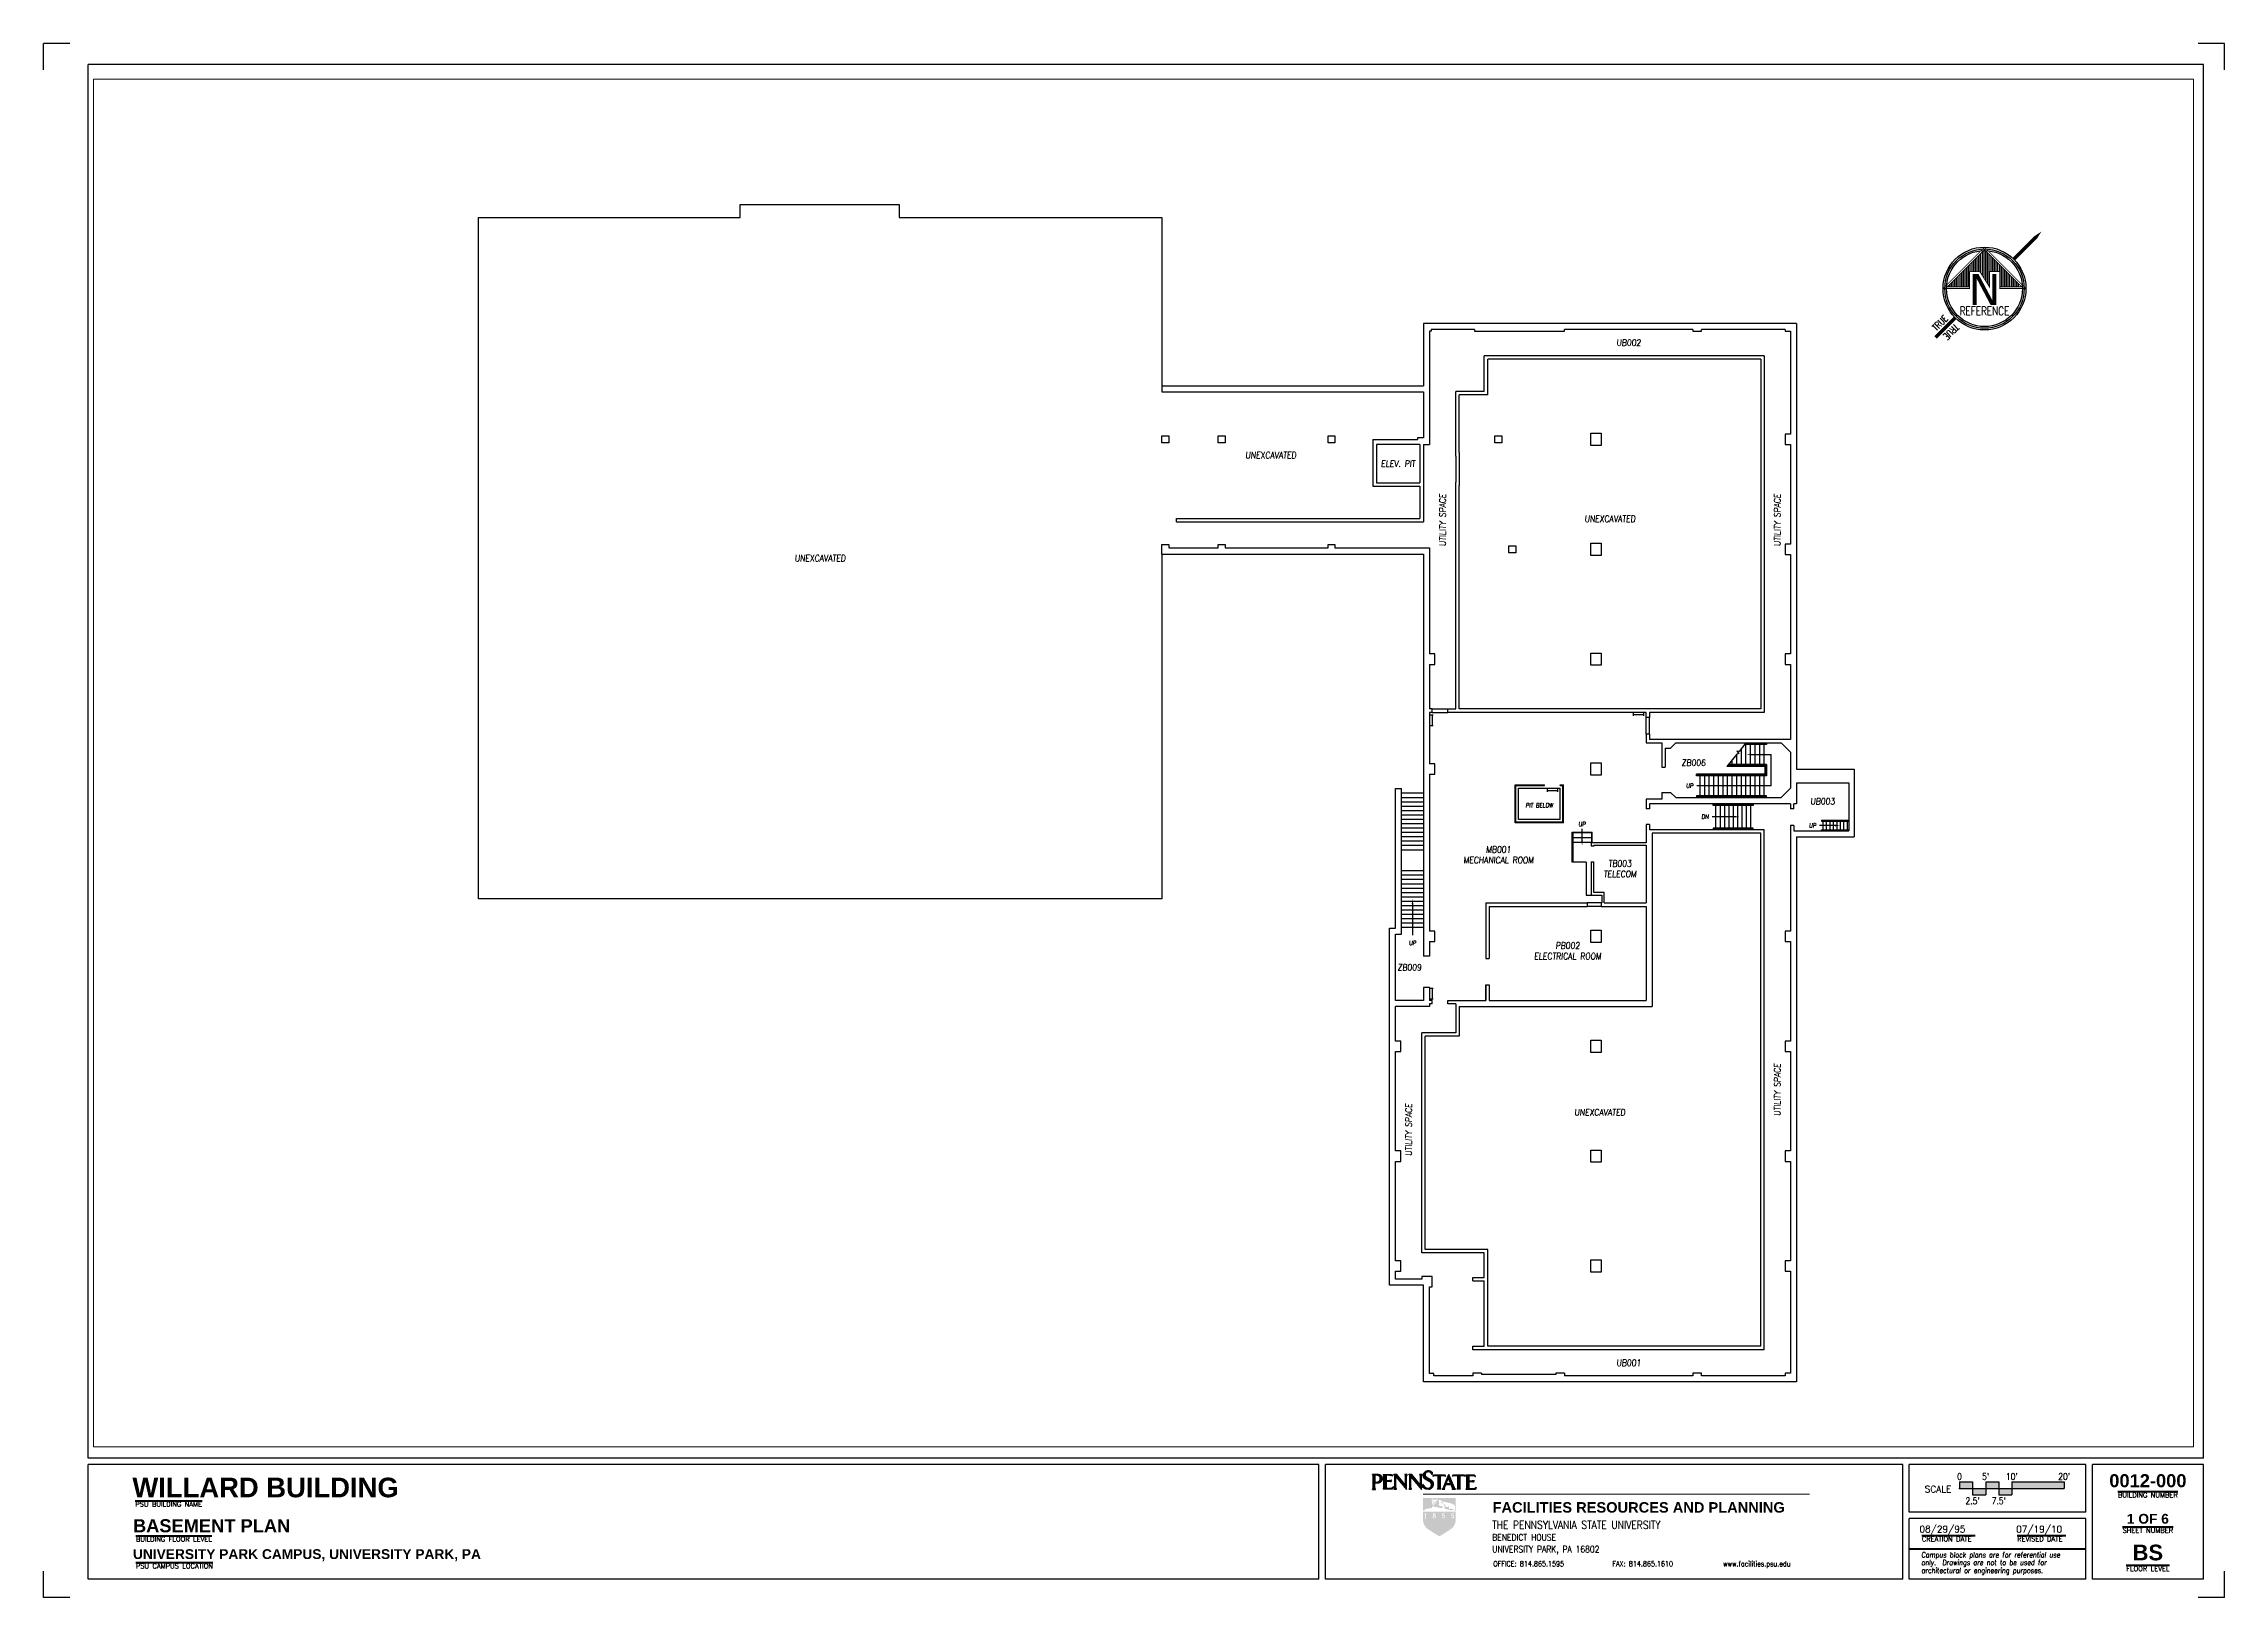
# Paper-space layout 'Layout1' of a CAD drawing. Extents: x 0 to 41.7, y 0 to 29.7.
# The model-space entities are those that its viewports show. They can reach past a viewport. Long polylines and large blocks are cut down to what shows.
import ezdxf
from ezdxf.enums import TextEntityAlignment as Align

# ---------------------------------------------------------------- set-up
doc = ezdxf.new("R2010")
doc.units = 0
doc.header["$MEASUREMENT"] = 0
doc.linetypes.add('DASHED', pattern=[0.75, 0.5, -0.25])
doc.linetypes.add('HIDDEN2', pattern=[0.1875, 0.125, -0.0625])
doc.layers.get('0').update_dxf_attribs({"linetype": 'CONTINUOUS'})
doc.layers.get('defpoints').update_dxf_attribs({"linetype": 'CONTINUOUS'})
for name, color, linetype in [('A-BELOW', 111, 'CONTINUOUS'), ('A-FS-ID', 6, 'CONTINUOUS'), ('A-FS-NM', 6, 'CONTINUOUS'), ('A-OVHD', 111, 'CONTINUOUS'), ('A-STRS', 4, 'CONTINUOUS'), ('A-WL-EX', 171, 'CONTINUOUS'), ('SHELL', 2, 'CONTINUOUS'), ('TB_LINES', 5, 'CONTINUOUS'), ('TB_TEXT', 2, 'CONTINUOUS'), ('TITLEBLK', 5, 'CONTINUOUS'), ('TITLETXT', 1, 'CONTINUOUS')]:
    doc.layers.add(name, color=color, linetype=linetype)
doc.layers.add('border text', color=3, linetype='CONTINUOUS', lineweight=50)
doc.styles.add('ARIAL', font='arialbd.ttf')
doc.styles.add('OUTLINE', font='verdana.ttf', dxfattribs={"height": 6})
doc.styles.add('PSU1', font='romans.shx', dxfattribs={"width": 0.85, "height": 0.09375})
doc.styles.add('PSU2', font='arialbd.ttf', dxfattribs={"width": 0.85, "height": 0.09375})
doc.styles.add('ROMAND', font='romand', dxfattribs={"width": 0.75})
doc.styles.add('SIMPLEX', font='SIMPLEX.SHX')
doc.styles.get("Standard").update_dxf_attribs({"font": 'ROMANS', "width": 0.85, "oblique": 5, "height": 15})
doc.styles.add('TITLE', font='simplex.shx')

psp = doc.layouts.get("Layout1")

msp = doc.modelspace()

# ---------------------------------------------------------------- texts
at = {"layer": 'A-BELOW', "oblique": 5, "width": 0.85}
for s, p in [('PIT BELOW', (3471.2, 1987.5)), ('DN', (3851.7, 1961)), ('UP', (3569.2, 1944.1)), ('UP', (4098.2, 1941))]:
    msp.add_text(s, height=10, dxfattribs=at).set_placement(p, align=Align.MIDDLE)
at = {"layer": 'A-FS-ID', "oblique": 5, "width": 0.85}
for s, p in [('UB002', (3676.2, 3048.5)), ('UNEXCAVATED', (2855, 2790.5)), ('ELEV. PIT', (3147.2, 2770.9)), ('UNEXCAVATED', (3633.2, 2644.5)), ('UNEXCAVATED', (1820.8, 2554)), ('ZB006', (3825, 2085)), ('UB003', (4121.2, 1996.5)), ('MB001', (3377.5, 1886)), ('TB003', (3656.2, 1853.9)), ('PB002', (3536.2, 1665.5)), ('ZB009', (3173.2, 1615.5))]:
    msp.add_text(s, height=15, dxfattribs=at).set_placement(p, align=Align.MIDDLE)
at = {"layer": 'A-FS-NM', "oblique": 5, "width": 0.85}
for p in [(3249.2, 2641.5), (4017.2, 2641.5), (4017.2, 1334.8), (3171.2, 1243)]:
    msp.add_text('UTILITY SPACE', height=15, rotation=90, dxfattribs=at).set_placement(p, align=Align.MIDDLE)
for s, p in [('MECHANICAL ROOM', (3377.5, 1861.7)), ('TELECOM', (3656.2, 1829.6)), ('ELECTRICAL ROOM', (3536.2, 1641.2)), ('UNEXCAVATED', (3610, 1283)), ('UB001', (3676.2, 708.5))]:
    msp.add_text(s, height=15, dxfattribs=at).set_placement(p, align=Align.MIDDLE)
at = {"layer": 'A-STRS', "oblique": 5, "width": 0.85}
for p in [(3816.2, 2032), (3180.2, 1671.5)]:
    msp.add_text('UP', height=10, dxfattribs=at).set_placement(p, align=Align.MIDDLE)

# ---------------------------------------------------------------- blocks, each defined once
blk = doc.blocks.new('30x42 title block')
at = {"layer": 'TB_LINES'}
h = blk.add_hatch(color=8, dxfattribs=at)
edge = h.paths.add_edge_path()
edge.add_arc((26.783, 1.485), 0.219, 311.5897, 359.5351)
edge.add_line((27.001, 1.483), (27.002, 1.638))
edge.add_line((27.002, 1.638), (26.376, 1.638))
edge.add_line((26.376, 1.638), (26.377, 1.483))
edge.add_arc((26.595, 1.485), 0.219, 180.4649, 228.4103)
edge.add_line((26.45, 1.321), (26.483, 1.295))
edge.add_line((26.483, 1.295), (26.688, 1.166))
edge.add_line((26.688, 1.166), (26.895, 1.295))
edge.add_line((26.895, 1.295), (26.928, 1.321))
edge = h.paths.add_edge_path()
edge.add_line((27.002, 1.902), (27.002, 1.648))
edge.add_line((27.002, 1.648), (26.979, 1.653))
edge.add_line((26.979, 1.653), (26.994, 1.702))
edge.add_line((26.994, 1.702), (26.988, 1.704))
edge.add_arc((26.847, 1.735), 0.145, 347.4702, 350.0129)
edge.add_arc((26.886, 1.728), 0.105, 350.0135, 352.9976)
edge.add_arc((26.901, 1.727), 0.0904, 352.999, 356.1611)
edge.add_arc((26.922, 1.725), 0.0687, 356.1584, 359.7877)
edge.add_arc((26.93, 1.725), 0.061, 359.7906, 363.4011)
edge.add_arc((26.939, 1.726), 0.0518, 3.3997, 7.3206)
edge.add_arc((26.941, 1.726), 0.0496, 7.3192, 10.7365)
edge.add_arc((26.938, 1.725), 0.0532, 10.7396, 14.0378)
edge.add_arc((26.937, 1.725), 0.0537, 14.0384, 16.9073)
edge.add_line((26.989, 1.741), (26.987, 1.745))
edge.add_line((26.987, 1.745), (26.984, 1.751))
edge.add_line((26.984, 1.751), (26.98, 1.757))
edge.add_line((26.98, 1.757), (26.974, 1.764))
edge.add_line((26.974, 1.764), (26.967, 1.771))
edge.add_line((26.967, 1.771), (26.959, 1.777))
edge.add_line((26.959, 1.777), (26.951, 1.782))
edge.add_line((26.951, 1.782), (26.942, 1.786))
edge.add_line((26.942, 1.786), (26.928, 1.792))
edge.add_line((26.928, 1.792), (26.921, 1.794))
edge.add_line((26.921, 1.794), (26.898, 1.8))
edge.add_line((26.898, 1.8), (26.87, 1.805))
edge.add_line((26.87, 1.805), (26.749, 1.835))
edge.add_arc((26.749, 1.833), 0.00207, 75.965, 201.8028)
edge.add_line((26.747, 1.832), (26.749, 1.826))
edge.add_line((26.749, 1.826), (26.753, 1.815))
edge.add_line((26.753, 1.815), (26.755, 1.806))
edge.add_arc((26.759, 1.807), 0.00415, 189.4619, 269.9996)
edge.add_line((26.759, 1.803), (26.765, 1.803))
edge.add_line((26.765, 1.803), (26.771, 1.796))
edge.add_line((26.771, 1.796), (26.775, 1.791))
edge.add_line((26.775, 1.791), (26.784, 1.782))
edge.add_line((26.784, 1.782), (26.794, 1.768))
edge.add_line((26.794, 1.768), (26.804, 1.752))
edge.add_line((26.804, 1.752), (26.81, 1.739))
edge.add_line((26.81, 1.739), (26.813, 1.729))
edge.add_line((26.813, 1.729), (26.841, 1.729))
edge.add_line((26.841, 1.729), (26.856, 1.737))
edge.add_line((26.856, 1.737), (26.86, 1.772))
edge.add_line((26.86, 1.772), (26.86, 1.776))
edge.add_line((26.86, 1.776), (26.862, 1.776))
edge.add_line((26.862, 1.776), (26.874, 1.698))
edge.add_line((26.874, 1.698), (26.961, 1.688))
edge.add_line((26.961, 1.688), (26.961, 1.686))
edge.add_line((26.961, 1.686), (26.953, 1.671))
edge.add_line((26.953, 1.671), (26.951, 1.671))
edge.add_line((26.951, 1.671), (26.951, 1.673))
edge.add_line((26.951, 1.673), (26.933, 1.673))
edge.add_arc((26.933, 1.669), 0.00415, 89.9996, 158.198)
edge.add_line((26.929, 1.67), (26.926, 1.663))
edge.add_line((26.926, 1.663), (26.788, 1.692))
edge.add_line((26.788, 1.692), (26.789, 1.704))
edge.add_line((26.789, 1.704), (26.79, 1.717))
edge.add_line((26.79, 1.717), (26.789, 1.728))
edge.add_line((26.789, 1.728), (26.785, 1.745))
edge.add_line((26.785, 1.745), (26.783, 1.753))
edge.add_line((26.783, 1.753), (26.78, 1.759))
edge.add_line((26.78, 1.759), (26.778, 1.765))
edge.add_line((26.778, 1.765), (26.775, 1.771))
edge.add_line((26.775, 1.771), (26.771, 1.777))
edge.add_line((26.771, 1.777), (26.755, 1.801))
edge.add_line((26.755, 1.801), (26.749, 1.803))
edge.add_line((26.749, 1.803), (26.74, 1.805))
edge.add_line((26.74, 1.805), (26.726, 1.807))
edge.add_line((26.726, 1.807), (26.716, 1.811))
edge.add_arc((26.782, 1.786), 0.0705, 153.8282, 159.3931, ccw=False)
edge.add_line((26.719, 1.817), (26.722, 1.822))
edge.add_line((26.722, 1.822), (26.724, 1.825))
edge.add_line((26.724, 1.825), (26.727, 1.827))
edge.add_line((26.727, 1.827), (26.729, 1.829))
edge.add_line((26.729, 1.829), (26.733, 1.831))
edge.add_line((26.733, 1.831), (26.742, 1.836))
edge.add_line((26.742, 1.836), (26.728, 1.847))
edge.add_line((26.728, 1.847), (26.725, 1.85))
edge.add_line((26.725, 1.85), (26.72, 1.853))
edge.add_line((26.72, 1.853), (26.715, 1.855))
edge.add_line((26.715, 1.855), (26.709, 1.858))
edge.add_arc((26.686, 1.801), 0.0613, 68.6262, 69.462)
edge.add_line((26.708, 1.858), (26.705, 1.859))
edge.add_line((26.705, 1.859), (26.702, 1.86))
edge.add_line((26.702, 1.86), (26.699, 1.861))
edge.add_line((26.699, 1.861), (26.695, 1.861))
edge.add_line((26.695, 1.861), (26.689, 1.861))
edge.add_line((26.689, 1.861), (26.676, 1.86))
edge.add_arc((26.676, 1.858), 0.00207, 97.634, 193.5716)
edge.add_line((26.674, 1.857), (26.687, 1.803))
edge.add_line((26.687, 1.803), (26.685, 1.793))
edge.add_line((26.685, 1.793), (26.681, 1.784))
edge.add_line((26.681, 1.784), (26.676, 1.773))
edge.add_arc((26.678, 1.772), 0.00207, 153.4407, 213.7672)
edge.add_arc((27.48, 2.308), 0.966, 213.7602, 214.1042)
edge.add_arc((26.873, 1.897), 0.234, 214.1056, 214.9507)
edge.add_arc((26.836, 1.871), 0.188, 214.9518, 216.699)
edge.add_arc((26.772, 1.824), 0.109, 216.6964, 218.9896)
edge.add_arc((26.756, 1.81), 0.0879, 218.9905, 222.4087)
edge.add_arc((26.734, 1.79), 0.0581, 222.411, 226.6154)
edge.add_arc((26.727, 1.783), 0.0481, 226.6136, 232.2987)
edge.add_arc((26.715, 1.768), 0.0292, 231.7948, 238.5324)
edge.add_arc((26.701, 1.745), 0.00207, 238.026, 269.9974)
edge.add_line((26.701, 1.743), (26.712, 1.743))
edge.add_line((26.712, 1.743), (26.728, 1.745))
edge.add_line((26.728, 1.745), (26.739, 1.745))
edge.add_arc((26.739, 1.743), 0.00207, 33.6905, 90.0005, ccw=False)
edge.add_line((26.74, 1.744), (26.747, 1.734))
edge.add_arc((26.748, 1.735), 0.00207, 213.6948, 281.3148)
edge.add_line((26.749, 1.733), (26.757, 1.735))
edge.add_line((26.757, 1.735), (26.757, 1.717))
edge.add_line((26.757, 1.717), (26.738, 1.716))
edge.add_arc((26.738, 1.712), 0.00415, 95.1968, 146.3123)
edge.add_line((26.735, 1.714), (26.728, 1.704))
edge.add_line((26.728, 1.704), (26.608, 1.731))
edge.add_arc((26.606, 1.723), 0.0083, 77.4721, 106.7)
edge.add_line((26.603, 1.73), (26.586, 1.725))
edge.add_line((26.586, 1.725), (26.584, 1.737))
edge.add_line((26.584, 1.737), (26.553, 1.739))
edge.add_line((26.553, 1.739), (26.55, 1.735))
edge.add_line((26.55, 1.735), (26.549, 1.731))
edge.add_line((26.549, 1.731), (26.547, 1.728))
edge.add_line((26.547, 1.728), (26.546, 1.725))
edge.add_line((26.546, 1.725), (26.546, 1.722))
edge.add_line((26.546, 1.722), (26.546, 1.719))
edge.add_line((26.546, 1.719), (26.547, 1.715))
edge.add_line((26.547, 1.715), (26.549, 1.71))
edge.add_line((26.549, 1.71), (26.422, 1.689))
edge.add_arc((26.422, 1.686), 0.00207, 99.4656, 155.5593)
edge.add_line((26.42, 1.687), (26.412, 1.668))
edge.add_arc((26.41, 1.669), 0.00207, 285.5231, 335.555, ccw=False)
edge.add_line((26.41, 1.667), (26.376, 1.657))
edge.add_line((26.376, 1.657), (26.376, 1.902))
edge.add_line((26.376, 1.902), (27.002, 1.902))
edge = h.paths.add_edge_path(flags=16)
edge.add_line((26.621, 1.836), (26.62, 1.839))
edge.add_arc((26.612, 1.816), 0.0245, 71.565, 78.69)
edge.add_arc((26.615, 1.83), 0.00975, 78.6895, 89.9996)
edge.add_line((26.615, 1.84), (26.61, 1.84))
edge.add_arc((26.61, 1.833), 0.00727, 89.9997, 111.8013)
edge.add_arc((26.61, 1.833), 0.00643, 111.8021, 135.0007)
edge.add_arc((26.615, 1.828), 0.0138, 135.0004, 146.31)
edge.add_line((26.604, 1.836), (26.602, 1.832))
edge.add_arc((26.605, 1.831), 0.00373, 153.4344, 201.8011)
edge.add_arc((26.604, 1.83), 0.00302, 201.8021, 255.9643)
edge.add_arc((26.613, 1.865), 0.0387, 255.9633, 261.8694)
edge.add_line((26.607, 1.827), (26.61, 1.826))
edge.add_line((26.61, 1.826), (26.616, 1.827))
edge.add_arc((26.613, 1.836), 0.00911, 288.4358, 306.8705)
edge.add_arc((26.616, 1.832), 0.00443, 306.8694, 333.434)
edge.add_line((26.62, 1.83), (26.621, 1.836))
h.paths.add_polyline_path([(26.65, 1.851), (26.648, 1.852), (26.649, 1.852), (26.649, 1.853), (26.65, 1.854), (26.65, 1.856), (26.65, 1.857), (26.65, 1.858), (26.65, 1.86), (26.649, 1.861), (26.649, 1.863), (26.648, 1.864), (26.648, 1.866), (26.647, 1.867), (26.646, 1.869), (26.644, 1.871), (26.643, 1.873), (26.64, 1.875), (26.631, 1.863), (26.635, 1.86), (26.638, 1.857), (26.642, 1.853), (26.644, 1.85), (26.642, 1.847), (26.636, 1.845), (26.625, 1.842), (26.621, 1.843), (26.617, 1.844), (26.612, 1.844), (26.608, 1.843), (26.604, 1.842), (26.6, 1.84), (26.598, 1.838), (26.58, 1.809), (26.575, 1.807), (26.574, 1.807), (26.57, 1.809), (26.567, 1.809), (26.563, 1.808), (26.559, 1.807), (26.556, 1.805), (26.556, 1.804), (26.563, 1.795), (26.564, 1.793), (26.565, 1.791), (26.565, 1.79), (26.565, 1.789), (26.564, 1.787), (26.561, 1.782), (26.557, 1.78), (26.555, 1.779), (26.552, 1.78), (26.546, 1.792), (26.545, 1.795), (26.545, 1.799), (26.547, 1.809), (26.544, 1.816), (26.543, 1.819), (26.543, 1.82), (26.544, 1.82), (26.545, 1.821), (26.549, 1.822), (26.553, 1.822), (26.557, 1.823), (26.561, 1.824), (26.563, 1.828), (26.559, 1.827), (26.555, 1.827), (26.552, 1.827), (26.549, 1.828), (26.549, 1.832), (26.551, 1.836), (26.555, 1.838), (26.559, 1.84), (26.563, 1.84), (26.567, 1.838), (26.569, 1.844), (26.563, 1.846), (26.56, 1.846), (26.557, 1.845), (26.553, 1.844), (26.549, 1.842), (26.546, 1.839), (26.543, 1.836), (26.541, 1.836), (26.542, 1.841), (26.544, 1.846), (26.546, 1.85), (26.549, 1.853), (26.553, 1.855), (26.563, 1.861), (26.561, 1.865), (26.559, 1.871), (26.556, 1.874), (26.554, 1.874), (26.554, 1.873), (26.553, 1.873), (26.551, 1.863), (26.551, 1.857), (26.544, 1.854), (26.544, 1.867), (26.544, 1.872), (26.546, 1.877), (26.547, 1.88), (26.549, 1.883), (26.55, 1.884), (26.551, 1.884), (26.554, 1.885), (26.557, 1.884), (26.561, 1.883), (26.565, 1.881), (26.567, 1.879), (26.571, 1.875), (26.572, 1.873), (26.574, 1.87), (26.576, 1.867), (26.59, 1.869), (26.607, 1.869), (26.621, 1.867), (26.638, 1.886), (26.64, 1.886), (26.642, 1.886), (26.645, 1.885), (26.647, 1.884), (26.649, 1.883), (26.651, 1.882), (26.652, 1.881), (26.654, 1.88), (26.655, 1.879), (26.656, 1.877), (26.656, 1.876), (26.657, 1.875), (26.658, 1.874), (26.658, 1.873), (26.659, 1.872), (26.659, 1.87), (26.659, 1.869), (26.659, 1.868), (26.659, 1.867), (26.659, 1.865), (26.659, 1.864), (26.658, 1.863), (26.658, 1.861), (26.657, 1.86), (26.657, 1.859), (26.656, 1.857), (26.655, 1.855), (26.654, 1.854), (26.653, 1.853), (26.652, 1.852), (26.651, 1.851)], flags=16)
edge = h.paths.add_edge_path(flags=16)
edge.add_line((26.576, 1.795), (26.585, 1.799))
edge.add_arc((26.583, 1.802), 0.00415, 291.8014, 329.7436)
edge.add_line((26.587, 1.8), (26.598, 1.82))
edge.add_arc((26.602, 1.818), 0.00415, 90, 149.7436, ccw=False)
edge.add_line((26.602, 1.822), (26.613, 1.822))
edge.add_line((26.613, 1.822), (26.617, 1.822))
edge.add_line((26.617, 1.822), (26.621, 1.824))
edge.add_line((26.621, 1.824), (26.622, 1.827))
edge.add_arc((26.624, 1.826), 0.00207, 89.9994, 153.4343, ccw=False)
edge.add_line((26.624, 1.828), (26.633, 1.828))
edge.add_arc((26.631, 1.82), 0.00801, 63.437, 78.6922, ccw=False)
edge.add_arc((26.627, 1.812), 0.0173, 56.309, 63.4337, ccw=False)
edge.add_arc((26.633, 1.82), 0.0069, 45.0018, 56.3114, ccw=False)
edge.add_arc((26.637, 1.824), 0.0015, -0.0015, 44.999, ccw=False)
edge.add_arc((26.634, 1.824), 0.00415, -26.564, 0.0007, ccw=False)
edge.add_line((26.638, 1.822), (26.636, 1.819))
edge.add_arc((26.63, 1.821), 0.00652, 314.9985, 333.4335, ccw=False)
edge.add_arc((26.63, 1.821), 0.00652, 296.5657, 315.0004, ccw=False)
edge.add_line((26.633, 1.816), (26.627, 1.813))
edge.add_arc((26.617, 1.833), 0.0231, 285.9453, 296.5649, ccw=False)
edge.add_arc((26.62, 1.821), 0.0103, 270.0006, 285.9459, ccw=False)
edge.add_line((26.62, 1.811), (26.613, 1.811))
edge.add_line((26.613, 1.811), (26.613, 1.807))
edge.add_arc((26.564, 1.815), 0.05, 345.9664, 350.5403, ccw=False)
edge.add_arc((26.588, 1.809), 0.0248, 336.8001, 345.9623, ccw=False)
edge.add_arc((26.594, 1.807), 0.0189, 326.3115, 336.8029, ccw=False)
edge.add_arc((26.595, 1.806), 0.0174, 314.9989, 326.309, ccw=False)
edge.add_arc((26.603, 1.798), 0.00659, 296.5645, 314.9999, ccw=False)
edge.add_line((26.606, 1.792), (26.6, 1.789))
edge.add_arc((26.586, 1.816), 0.0302, 288.4347, 296.5649, ccw=False)
edge.add_arc((26.594, 1.793), 0.00592, 270.0006, 288.4357, ccw=False)
edge.add_arc((26.594, 1.797), 0.00979, 258.6899, 270, ccw=False)
edge.add_line((26.592, 1.788), (26.577, 1.792))
edge.add_arc((26.577, 1.794), 0.00288, 225.0013, 251.5659, ccw=False)
edge.add_arc((26.576, 1.793), 0.00137, 179.9993, 224.9998, ccw=False)
edge.add_arc((26.576, 1.793), 0.00137, 135.0021, 180.0017, ccw=False)
edge.add_line((26.575, 1.794), (26.576, 1.795))
h.paths.add_polyline_path([(26.959, 1.605), (26.926, 1.605), (26.915, 1.56), (26.932, 1.562), (26.943, 1.561), (26.951, 1.554), (26.955, 1.542), (26.952, 1.531), (26.945, 1.523), (26.937, 1.52), (26.927, 1.522), (26.921, 1.526), (26.916, 1.533), (26.91, 1.525), (26.914, 1.521), (26.921, 1.516), (26.93, 1.511), (26.942, 1.511), (26.955, 1.516), (26.964, 1.523), (26.97, 1.536), (26.97, 1.55), (26.964, 1.563), (26.956, 1.57), (26.945, 1.574), (26.938, 1.573), (26.93, 1.572), (26.934, 1.591), (26.965, 1.591), (26.967, 1.605), (26.967, 1.607), (26.965, 1.607), (26.961, 1.605)], flags=16)
h.paths.add_polyline_path([(26.782, 1.605), (26.749, 1.605), (26.738, 1.56), (26.755, 1.562), (26.766, 1.561), (26.774, 1.554), (26.778, 1.542), (26.775, 1.531), (26.768, 1.523), (26.76, 1.52), (26.75, 1.522), (26.744, 1.526), (26.74, 1.533), (26.733, 1.525), (26.738, 1.521), (26.744, 1.516), (26.753, 1.511), (26.765, 1.511), (26.778, 1.516), (26.787, 1.523), (26.793, 1.536), (26.794, 1.55), (26.787, 1.563), (26.779, 1.57), (26.768, 1.574), (26.761, 1.573), (26.753, 1.572), (26.757, 1.591), (26.788, 1.591), (26.79, 1.605), (26.79, 1.607), (26.788, 1.607), (26.784, 1.605)], flags=16)
edge = h.paths.add_edge_path(flags=16)
edge.add_line((26.421, 1.519), (26.409, 1.519))
edge.add_arc((26.409, 1.514), 0.00493, 90, 268.1734)
edge.add_line((26.408, 1.509), (26.446, 1.509))
edge.add_arc((26.446, 1.514), 0.00493, 271.8266, 450)
edge.add_line((26.446, 1.519), (26.434, 1.519))
edge.add_line((26.434, 1.519), (26.434, 1.607))
edge.add_line((26.434, 1.607), (26.431, 1.609))
edge.add_line((26.431, 1.609), (26.41, 1.595))
edge.add_line((26.41, 1.595), (26.404, 1.592))
edge.add_line((26.404, 1.592), (26.403, 1.589))
edge.add_line((26.403, 1.589), (26.404, 1.587))
edge.add_line((26.404, 1.587), (26.405, 1.585))
edge.add_line((26.405, 1.585), (26.406, 1.585))
edge.add_line((26.406, 1.585), (26.41, 1.584))
edge.add_line((26.41, 1.584), (26.421, 1.584))
edge.add_line((26.421, 1.584), (26.421, 1.519))
h.paths.add_polyline_path([(26.607, 1.602), (26.614, 1.591), (26.616, 1.579), (26.612, 1.572), (26.604, 1.564), (26.615, 1.558), (26.62, 1.549), (26.622, 1.539), (26.62, 1.526), (26.614, 1.518), (26.604, 1.511), (26.592, 1.51), (26.576, 1.512), (26.566, 1.52), (26.561, 1.528), (26.559, 1.541), (26.565, 1.554), (26.576, 1.562), (26.569, 1.57), (26.564, 1.58), (26.565, 1.592), (26.572, 1.6), (26.581, 1.608), (26.594, 1.608)], flags=16)
h.paths.add_polyline_path([(26.578, 1.549), (26.578, 1.548), (26.577, 1.547), (26.577, 1.546), (26.576, 1.545), (26.576, 1.544), (26.576, 1.543), (26.576, 1.542), (26.575, 1.541), (26.575, 1.54), (26.575, 1.539), (26.575, 1.538), (26.575, 1.537), (26.575, 1.536), (26.576, 1.534), (26.576, 1.533), (26.576, 1.532), (26.576, 1.531), (26.577, 1.53), (26.577, 1.529), (26.578, 1.528), (26.578, 1.527), (26.579, 1.526), (26.579, 1.525), (26.58, 1.524), (26.581, 1.524), (26.581, 1.523), (26.582, 1.522), (26.583, 1.522), (26.584, 1.521), (26.585, 1.52), (26.586, 1.52), (26.587, 1.519), (26.588, 1.519), (26.589, 1.519), (26.59, 1.519), (26.592, 1.519), (26.593, 1.519), (26.594, 1.519), (26.595, 1.519), (26.596, 1.52), (26.597, 1.52), (26.598, 1.521), (26.599, 1.521), (26.6, 1.522), (26.601, 1.523), (26.602, 1.524), (26.603, 1.525), (26.603, 1.526), (26.604, 1.527), (26.604, 1.528), (26.605, 1.529), (26.605, 1.53), (26.606, 1.531), (26.606, 1.532), (26.606, 1.533), (26.606, 1.534), (26.606, 1.535), (26.606, 1.536), (26.606, 1.537), (26.606, 1.538), (26.606, 1.539), (26.605, 1.54), (26.605, 1.541), (26.605, 1.542), (26.604, 1.543), (26.604, 1.544), (26.603, 1.545), (26.602, 1.546), (26.601, 1.547), (26.6, 1.549), (26.598, 1.55), (26.596, 1.552), (26.594, 1.553), (26.59, 1.556), (26.586, 1.558), (26.584, 1.556), (26.582, 1.554), (26.58, 1.552), (26.579, 1.551)], flags=0)
h.paths.add_polyline_path([(26.6, 1.592), (26.599, 1.593), (26.599, 1.594), (26.598, 1.594), (26.597, 1.595), (26.597, 1.595), (26.596, 1.596), (26.595, 1.596), (26.594, 1.597), (26.593, 1.597), (26.592, 1.597), (26.591, 1.597), (26.59, 1.597), (26.589, 1.597), (26.588, 1.597), (26.587, 1.597), (26.586, 1.597), (26.585, 1.597), (26.585, 1.596), (26.584, 1.596), (26.583, 1.595), (26.582, 1.595), (26.582, 1.594), (26.581, 1.594), (26.581, 1.593), (26.58, 1.592), (26.58, 1.591), (26.58, 1.59), (26.58, 1.589), (26.579, 1.588), (26.579, 1.587), (26.579, 1.586), (26.579, 1.585), (26.579, 1.584), (26.58, 1.583), (26.58, 1.582), (26.581, 1.581), (26.581, 1.58), (26.582, 1.579), (26.583, 1.578), (26.583, 1.577), (26.584, 1.576), (26.585, 1.575), (26.586, 1.574), (26.588, 1.573), (26.589, 1.572), (26.59, 1.571), (26.592, 1.57), (26.594, 1.569), (26.596, 1.568), (26.598, 1.571), (26.599, 1.574), (26.6, 1.576), (26.601, 1.579), (26.602, 1.581), (26.602, 1.582), (26.602, 1.584), (26.602, 1.585), (26.602, 1.587), (26.602, 1.588), (26.602, 1.589), (26.601, 1.59), (26.601, 1.591), (26.6, 1.591)], flags=0)
edge = h.paths.add_edge_path(flags=16)
edge.add_arc((26.57, 1.778), 0.0138, 239.0368, 251.5654, ccw=False)
edge.add_arc((26.569, 1.776), 0.011, 224.9991, 239.0352, ccw=False)
edge.add_arc((26.562, 1.77), 0.00243, 142.9616, 232.9623, ccw=False)
edge.add_line((26.56, 1.771), (26.571, 1.782))
edge.add_arc((26.574, 1.779), 0.00415, 90.0006, 135.0006, ccw=False)
edge.add_line((26.574, 1.784), (26.577, 1.784))
edge.add_arc((26.577, 1.779), 0.00415, 63.435, 90.0002, ccw=False)
edge.add_line((26.579, 1.783), (26.582, 1.782))
edge.add_line((26.582, 1.782), (26.586, 1.78))
edge.add_line((26.586, 1.78), (26.596, 1.77))
edge.add_arc((26.594, 1.769), 0.00207, -63.4351, 44.9998, ccw=False)
edge.add_line((26.595, 1.767), (26.586, 1.763))
edge.add_arc((26.581, 1.78), 0.0179, 269.9999, 285.255, ccw=False)
edge.add_arc((26.581, 1.806), 0.0437, 263.6599, 270, ccw=False)
edge.add_arc((26.58, 1.792), 0.0297, 255.9637, 263.6596, ccw=False)
edge.add_line((26.572, 1.763), (26.566, 1.765))
edge = h.paths.add_edge_path(flags=0)
edge.add_line((26.562, 1.828), (26.562, 1.828))
at = {"layer": 'border text', "color": 8}
blk.add_line((35.675, 0.928), (39.05, 0.928), dxfattribs=at)
at = {"layer": 'defpoints'}
for p, q in [((0.5, 29.7), (0, 29.7)), ((0, 29.2), (0, 29.7)), ((41.7, 29.7), (41.2, 29.7)), ((41.7, 29.2), (41.7, 29.7)), ((0, 0), (0, 0.5)), ((41.7, 0), (41.7, 0.5)), ((0.5, 0), (0, 0)), ((41.7, 0), (41.2, 0))]:
    blk.add_line(p, q, dxfattribs=at)
at = {"layer": 'SHELL', "color": 15}
for p, q in [((41.3, 29.3), (0.85, 29.3)), ((0.85, 2.662), (0.85, 29.3)), ((41.3, 2.662), (41.3, 29.3)), ((41.3, 2.662), (0.85, 2.662)), ((0.85, 0.35), (0.85, 2.537)), ((24.384, 2.537), (0.85, 2.537)), ((24.384, 0.35), (24.384, 2.537)), ((24.509, 0.35), (24.509, 2.537)), ((35.55, 2.537), (24.509, 2.537)), ((35.55, 0.35), (35.55, 2.537)), ((39.05, 2.537), (35.675, 2.537)), ((35.675, 1.631), (35.675, 2.537)), ((39.05, 1.631), (39.05, 2.537)), ((39.175, 0.35), (39.175, 2.537)), ((41.3, 2.537), (39.175, 2.537)), ((41.3, 0.35), (41.3, 2.537)), ((39.05, 1.631), (35.675, 1.631)), ((35.675, 0.35), (35.675, 1.506)), ((39.05, 1.506), (35.675, 1.506)), ((39.05, 0.35), (39.05, 1.506)), ((24.384, 0.35), (0.85, 0.35)), ((35.55, 0.35), (24.509, 0.35)), ((39.05, 0.35), (35.675, 0.35)), ((41.3, 0.35), (39.175, 0.35))]:
    blk.add_line(p, q, dxfattribs=at)
at = {"layer": 'SHELL'}
blk.add_point((36.636, 2.084), dxfattribs=at)
at = {"layer": 'TB_TEXT', "color": 5, "linetype": 'Continuous'}
for p, q in [((25.506, 2.347), (25.41, 2.347)), ((25.41, 2.347), (25.41, 2.343)), ((25.41, 2.343), (25.414, 2.338)), ((25.423, 2.32), (25.423, 2.095)), ((25.423, 2.097), (25.423, 2.092)), ((25.455, 2.091), (25.455, 2.186)), ((25.458, 2.189), (25.468, 2.188)), ((25.468, 2.188), (25.493, 2.187)), ((25.543, 2.194), (25.556, 2.2)), ((25.616, 2.349), (25.772, 2.349)), ((25.616, 2.346), (25.616, 2.349)), ((25.621, 2.341), (25.616, 2.346)), ((25.629, 2.316), (25.629, 2.322)), ((25.629, 2.095), (25.629, 2.316)), ((25.733, 2.333), (25.671, 2.333)), ((25.671, 2.333), (25.671, 2.233)), ((25.671, 2.233), (25.729, 2.233)), ((25.671, 2.213), (25.671, 2.088)), ((25.744, 2.213), (25.671, 2.213)), ((25.674, 2.086), (25.68, 2.085)), ((25.729, 2.233), (25.737, 2.233)), ((25.741, 2.333), (25.733, 2.333)), ((25.746, 2.213), (25.744, 2.213)), ((25.755, 2.207), (25.754, 2.208)), ((25.756, 2.207), (25.755, 2.207)), ((25.771, 2.238), (25.756, 2.207)), ((25.766, 2.237), (25.769, 2.239)), ((25.772, 2.349), (25.795, 2.321)), ((25.792, 2.318), (25.787, 2.321)), ((25.809, 2.109), (25.794, 2.068)), ((25.802, 2.105), (25.807, 2.11)), ((25.875, 2.346), (25.819, 2.346)), ((25.819, 2.346), (25.819, 2.344)), ((25.819, 2.344), (25.822, 2.344)), ((25.829, 2.341), (25.831, 2.34)), ((25.839, 2.321), (25.839, 2.094)), ((25.859, 2.094), (25.859, 2.304)), ((25.861, 2.304), (26.062, 2.064)), ((26.041, 2.144), (25.875, 2.346)), ((26.075, 2.346), (26.03, 2.346)), ((26.03, 2.346), (26.03, 2.342)), ((26.03, 2.342), (26.035, 2.338)), ((26.043, 2.319), (26.043, 2.313)), ((26.043, 2.313), (26.043, 2.145)), ((26.062, 2.313), (26.062, 2.319)), ((26.062, 2.064), (26.062, 2.313)), ((26.071, 2.338), (26.075, 2.342)), ((26.075, 2.342), (26.075, 2.346)), ((26.161, 2.346), (26.104, 2.346)), ((26.104, 2.346), (26.104, 2.344)), ((26.104, 2.344), (26.107, 2.344)), ((26.115, 2.341), (26.117, 2.34)), ((26.125, 2.321), (26.125, 2.094)), ((26.145, 2.094), (26.145, 2.304)), ((26.147, 2.304), (26.348, 2.064)), ((26.327, 2.144), (26.161, 2.346)), ((26.361, 2.346), (26.316, 2.346)), ((26.316, 2.346), (26.316, 2.342)), ((26.316, 2.342), (26.32, 2.338)), ((26.329, 2.319), (26.329, 2.313)), ((26.329, 2.313), (26.329, 2.145)), ((26.348, 2.313), (26.348, 2.319)), ((26.348, 2.064), (26.348, 2.313)), ((26.357, 2.338), (26.361, 2.342)), ((26.361, 2.342), (26.361, 2.346)), ((26.376, 2.103), (26.376, 2.157)), ((26.386, 2.095), (26.376, 2.103)), ((26.378, 2.158), (26.391, 2.135)), ((26.407, 2.081), (26.386, 2.095)), ((26.391, 2.135), (26.407, 2.114)), ((26.407, 2.114), (26.43, 2.097)), ((26.43, 2.097), (26.448, 2.09)), ((26.497, 2.214), (26.438, 2.246)), ((26.467, 2.087), (26.484, 2.088)), ((26.469, 2.282), (26.507, 2.259)), ((26.501, 2.093), (26.518, 2.102)), ((26.518, 2.102), (26.535, 2.128)), ((26.531, 2.407), (26.554, 2.394)), ((26.552, 2.35), (26.531, 2.377)), ((26.535, 2.128), (26.538, 2.146)), ((26.554, 2.394), (26.554, 2.351)), ((26.564, 2.313), (26.586, 2.342)), ((26.565, 2.313), (26.564, 2.313)), ((26.57, 2.317), (26.565, 2.313)), ((26.586, 2.342), (26.59, 2.342)), ((26.59, 2.342), (26.787, 2.342)), ((26.607, 2.326), (26.597, 2.325)), ((26.619, 2.326), (26.607, 2.326)), ((26.667, 2.326), (26.619, 2.326)), ((26.667, 2.094), (26.667, 2.326)), ((26.703, 2.326), (26.703, 2.094)), ((26.751, 2.326), (26.703, 2.326)), ((26.759, 2.326), (26.751, 2.326)), ((26.766, 2.094), (26.763, 2.089)), ((26.868, 2.346), (26.766, 2.094)), ((26.783, 2.088), (26.785, 2.094)), ((26.785, 2.094), (26.81, 2.157)), ((26.787, 2.342), (26.809, 2.313)), ((26.808, 2.313), (26.801, 2.317)), ((26.809, 2.313), (26.808, 2.313)), ((26.81, 2.157), (26.914, 2.157)), ((26.817, 2.173), (26.86, 2.278)), ((26.906, 2.171), (26.818, 2.171)), ((26.862, 2.278), (26.907, 2.173)), ((26.977, 2.095), (26.868, 2.346)), ((26.914, 2.157), (26.942, 2.091)), ((26.939, 2.313), (26.961, 2.342)), ((26.94, 2.313), (26.939, 2.313)), ((26.945, 2.316), (26.94, 2.313)), ((26.942, 2.091), (26.943, 2.086)), ((26.961, 2.342), (26.965, 2.342)), ((26.965, 2.342), (27.162, 2.342)), ((26.982, 2.326), (26.972, 2.325)), ((26.98, 2.089), (26.977, 2.095)), ((26.994, 2.326), (26.982, 2.326)), ((27.042, 2.326), (26.994, 2.326)), ((27.042, 2.094), (27.042, 2.326)), ((27.078, 2.326), (27.078, 2.094)), ((27.126, 2.326), (27.078, 2.326)), ((27.134, 2.326), (27.126, 2.326)), ((27.162, 2.342), (27.184, 2.313)), ((27.183, 2.313), (27.176, 2.316)), ((27.184, 2.313), (27.183, 2.313)), ((27.199, 2.342), (27.354, 2.342)), ((27.199, 2.339), (27.199, 2.342)), ((27.203, 2.335), (27.199, 2.339)), ((27.212, 2.309), (27.212, 2.316)), ((27.212, 2.088), (27.212, 2.309)), ((27.254, 2.326), (27.254, 2.226)), ((27.315, 2.326), (27.254, 2.326)), ((27.254, 2.226), (27.312, 2.226)), ((27.254, 2.207), (27.254, 2.082)), ((27.326, 2.207), (27.254, 2.207)), ((27.312, 2.226), (27.32, 2.226)), ((27.324, 2.326), (27.315, 2.326)), ((27.329, 2.206), (27.326, 2.207)), ((27.337, 2.201), (27.336, 2.202)), ((27.338, 2.201), (27.337, 2.201)), ((27.353, 2.231), (27.338, 2.201)), ((27.349, 2.231), (27.352, 2.232)), ((27.354, 2.342), (27.377, 2.315)), ((27.375, 2.311), (27.369, 2.314)), ((27.392, 2.103), (27.377, 2.061)), ((27.384, 2.098), (27.39, 2.104)), ((25.414, 2.073), (25.41, 2.068)), ((25.41, 2.068), (25.41, 2.064)), ((25.41, 2.064), (25.467, 2.064)), ((25.467, 2.068), (25.463, 2.072)), ((25.467, 2.064), (25.467, 2.068)), ((25.616, 2.071), (25.621, 2.076)), ((25.616, 2.068), (25.616, 2.071)), ((25.794, 2.068), (25.616, 2.068)), ((25.831, 2.075), (25.826, 2.071)), ((25.826, 2.071), (25.826, 2.068)), ((25.826, 2.068), (25.872, 2.068)), ((25.872, 2.071), (25.867, 2.076)), ((25.872, 2.068), (25.872, 2.071)), ((26.117, 2.075), (26.112, 2.071)), ((26.112, 2.071), (26.112, 2.068)), ((26.112, 2.068), (26.158, 2.068)), ((26.158, 2.071), (26.153, 2.076)), ((26.158, 2.068), (26.158, 2.071)), ((26.432, 2.071), (26.407, 2.081)), ((26.46, 2.067), (26.432, 2.071)), ((26.485, 2.067), (26.46, 2.067)), ((26.654, 2.071), (26.659, 2.075)), ((26.654, 2.068), (26.654, 2.071)), ((26.716, 2.068), (26.654, 2.068)), ((26.711, 2.075), (26.716, 2.071)), ((26.716, 2.071), (26.716, 2.068)), ((26.747, 2.074), (26.742, 2.071)), ((26.742, 2.071), (26.742, 2.068)), ((26.742, 2.068), (26.793, 2.068)), ((26.793, 2.071), (26.789, 2.072)), ((26.793, 2.068), (26.793, 2.071)), ((26.936, 2.072), (26.932, 2.071)), ((26.932, 2.071), (26.932, 2.068)), ((26.932, 2.068), (27, 2.068)), ((27, 2.071), (26.996, 2.073)), ((27, 2.068), (27, 2.071)), ((27.029, 2.071), (27.034, 2.075)), ((27.029, 2.068), (27.029, 2.071)), ((27.091, 2.068), (27.029, 2.068)), ((27.086, 2.075), (27.091, 2.071)), ((27.091, 2.071), (27.091, 2.068)), ((27.199, 2.065), (27.203, 2.069)), ((27.199, 2.061), (27.199, 2.065)), ((27.377, 2.061), (27.199, 2.061)), ((27.256, 2.079), (27.262, 2.079))]:
    blk.add_line(p, q, dxfattribs=at)
at = {"layer": 'TB_TEXT', "color": 5}
for p, q in [((25.411, 2.341), (25.411, 2.347)), ((25.414, 2.339), (25.414, 2.347)), ((25.416, 2.336), (25.416, 2.347)), ((25.418, 2.333), (25.418, 2.347)), ((25.421, 2.328), (25.421, 2.347)), ((25.423, 2.064), (25.423, 2.347)), ((25.426, 2.064), (25.426, 2.347)), ((25.428, 2.064), (25.428, 2.347)), ((25.431, 2.064), (25.431, 2.347)), ((25.433, 2.064), (25.433, 2.347)), ((25.435, 2.064), (25.435, 2.347)), ((25.438, 2.064), (25.438, 2.347)), ((25.44, 2.064), (25.44, 2.347)), ((25.443, 2.064), (25.443, 2.347)), ((25.445, 2.064), (25.445, 2.347)), ((25.447, 2.064), (25.447, 2.347)), ((25.45, 2.064), (25.45, 2.347)), ((25.452, 2.064), (25.452, 2.347)), ((25.455, 2.333), (25.455, 2.347)), ((25.455, 2.187), (25.455, 2.207)), ((25.455, 2.064), (25.455, 2.09)), ((25.457, 2.333), (25.457, 2.347)), ((25.457, 2.189), (25.457, 2.206)), ((25.459, 2.333), (25.459, 2.347)), ((25.459, 2.189), (25.459, 2.206)), ((25.462, 2.334), (25.462, 2.347)), ((25.462, 2.189), (25.462, 2.206)), ((25.464, 2.334), (25.464, 2.347)), ((25.464, 2.189), (25.464, 2.205)), ((25.467, 2.334), (25.467, 2.347)), ((25.467, 2.188), (25.467, 2.205)), ((25.469, 2.334), (25.469, 2.347)), ((25.469, 2.188), (25.469, 2.205)), ((25.471, 2.334), (25.471, 2.347)), ((25.471, 2.188), (25.471, 2.204)), ((25.474, 2.334), (25.474, 2.347)), ((25.474, 2.188), (25.474, 2.204)), ((25.476, 2.334), (25.476, 2.347)), ((25.476, 2.188), (25.476, 2.204)), ((25.479, 2.334), (25.479, 2.347)), ((25.479, 2.187), (25.479, 2.204)), ((25.481, 2.334), (25.481, 2.347)), ((25.481, 2.187), (25.481, 2.204)), ((25.483, 2.334), (25.483, 2.347)), ((25.483, 2.187), (25.483, 2.204)), ((25.486, 2.334), (25.486, 2.347)), ((25.486, 2.187), (25.486, 2.204)), ((25.488, 2.334), (25.488, 2.347)), ((25.488, 2.187), (25.488, 2.204)), ((25.491, 2.334), (25.491, 2.347)), ((25.491, 2.187), (25.491, 2.204)), ((25.493, 2.334), (25.493, 2.347)), ((25.493, 2.187), (25.493, 2.204)), ((25.495, 2.334), (25.495, 2.347)), ((25.495, 2.187), (25.495, 2.204)), ((25.498, 2.333), (25.498, 2.347)), ((25.498, 2.187), (25.498, 2.204)), ((25.5, 2.333), (25.5, 2.347)), ((25.5, 2.187), (25.5, 2.204)), ((25.503, 2.333), (25.503, 2.347)), ((25.503, 2.187), (25.503, 2.205)), ((25.505, 2.333), (25.505, 2.347)), ((25.505, 2.187), (25.505, 2.205)), ((25.508, 2.333), (25.508, 2.347)), ((25.508, 2.187), (25.508, 2.206)), ((25.51, 2.332), (25.51, 2.347)), ((25.51, 2.187), (25.51, 2.206)), ((25.512, 2.332), (25.512, 2.347)), ((25.512, 2.188), (25.512, 2.207)), ((25.515, 2.332), (25.515, 2.346)), ((25.515, 2.188), (25.515, 2.208)), ((25.517, 2.331), (25.517, 2.346)), ((25.517, 2.188), (25.517, 2.208)), ((25.52, 2.331), (25.52, 2.346)), ((25.52, 2.188), (25.52, 2.209)), ((25.522, 2.33), (25.522, 2.346)), ((25.522, 2.189), (25.522, 2.21)), ((25.524, 2.33), (25.524, 2.346)), ((25.524, 2.189), (25.524, 2.211)), ((25.527, 2.329), (25.527, 2.345)), ((25.527, 2.19), (25.527, 2.213)), ((25.529, 2.327), (25.529, 2.345)), ((25.529, 2.19), (25.529, 2.214)), ((25.532, 2.326), (25.532, 2.344)), ((25.532, 2.191), (25.532, 2.216)), ((25.534, 2.325), (25.534, 2.344)), ((25.534, 2.191), (25.534, 2.217)), ((25.536, 2.323), (25.536, 2.344)), ((25.536, 2.192), (25.536, 2.219)), ((25.539, 2.321), (25.539, 2.343)), ((25.539, 2.193), (25.539, 2.221)), ((25.541, 2.319), (25.541, 2.343)), ((25.541, 2.193), (25.541, 2.224)), ((25.544, 2.316), (25.544, 2.342)), ((25.544, 2.194), (25.544, 2.227)), ((25.546, 2.313), (25.546, 2.341)), ((25.546, 2.195), (25.546, 2.23)), ((25.548, 2.309), (25.548, 2.341)), ((25.548, 2.196), (25.548, 2.233)), ((25.551, 2.306), (25.551, 2.34)), ((25.551, 2.197), (25.551, 2.238)), ((25.553, 2.301), (25.553, 2.339)), ((25.553, 2.198), (25.553, 2.243)), ((25.556, 2.295), (25.556, 2.338)), ((25.556, 2.199), (25.556, 2.249)), ((25.558, 2.287), (25.558, 2.337)), ((25.558, 2.2), (25.558, 2.256)), ((25.56, 2.272), (25.56, 2.336)), ((25.56, 2.202), (25.56, 2.269)), ((25.563, 2.203), (25.563, 2.335)), ((25.565, 2.205), (25.565, 2.334)), ((25.568, 2.207), (25.568, 2.332)), ((25.57, 2.209), (25.57, 2.33)), ((25.572, 2.211), (25.572, 2.329)), ((25.575, 2.213), (25.575, 2.327)), ((25.577, 2.216), (25.577, 2.325)), ((25.58, 2.218), (25.58, 2.322)), ((25.582, 2.221), (25.582, 2.32)), ((25.584, 2.224), (25.584, 2.317)), ((25.587, 2.227), (25.587, 2.314)), ((25.589, 2.231), (25.589, 2.311)), ((25.592, 2.234), (25.592, 2.307)), ((25.594, 2.239), (25.594, 2.303)), ((25.597, 2.244), (25.597, 2.297)), ((25.599, 2.251), (25.599, 2.289)), ((25.601, 2.263), (25.601, 2.275)), ((25.618, 2.344), (25.618, 2.349)), ((25.621, 2.341), (25.621, 2.349)), ((25.623, 2.339), (25.623, 2.349)), ((25.625, 2.335), (25.625, 2.349)), ((25.628, 2.33), (25.628, 2.349)), ((25.628, 2.068), (25.628, 2.088)), ((25.63, 2.068), (25.63, 2.349)), ((25.633, 2.068), (25.633, 2.349)), ((25.635, 2.068), (25.635, 2.349)), ((25.637, 2.068), (25.637, 2.349)), ((25.64, 2.068), (25.64, 2.349)), ((25.642, 2.068), (25.642, 2.349)), ((25.645, 2.068), (25.645, 2.349)), ((25.647, 2.068), (25.647, 2.349)), ((25.649, 2.068), (25.649, 2.349)), ((25.652, 2.068), (25.652, 2.349)), ((25.654, 2.068), (25.654, 2.349)), ((25.657, 2.068), (25.657, 2.349)), ((25.659, 2.068), (25.659, 2.349)), ((25.661, 2.068), (25.661, 2.349)), ((25.664, 2.068), (25.664, 2.349)), ((25.666, 2.068), (25.666, 2.349)), ((25.669, 2.068), (25.669, 2.349)), ((25.671, 2.068), (25.671, 2.349)), ((25.674, 2.333), (25.674, 2.349)), ((25.674, 2.213), (25.674, 2.233)), ((25.674, 2.068), (25.674, 2.086)), ((25.676, 2.333), (25.676, 2.349)), ((25.676, 2.213), (25.676, 2.233)), ((25.676, 2.068), (25.676, 2.085)), ((25.678, 2.333), (25.678, 2.349)), ((25.678, 2.213), (25.678, 2.233)), ((25.678, 2.068), (25.678, 2.085)), ((25.681, 2.333), (25.681, 2.349)), ((25.681, 2.213), (25.681, 2.233)), ((25.681, 2.068), (25.681, 2.085)), ((25.683, 2.333), (25.683, 2.349)), ((25.683, 2.213), (25.683, 2.233)), ((25.683, 2.068), (25.683, 2.085)), ((25.686, 2.333), (25.686, 2.349)), ((25.686, 2.213), (25.686, 2.233)), ((25.688, 2.333), (25.688, 2.349)), ((25.688, 2.213), (25.688, 2.233)), ((25.69, 2.333), (25.69, 2.349)), ((25.69, 2.213), (25.69, 2.233)), ((25.693, 2.333), (25.693, 2.349)), ((25.693, 2.213), (25.693, 2.233)), ((25.695, 2.333), (25.695, 2.349)), ((25.695, 2.213), (25.695, 2.233)), ((25.698, 2.333), (25.698, 2.349)), ((25.698, 2.213), (25.698, 2.233)), ((25.7, 2.333), (25.7, 2.349)), ((25.7, 2.213), (25.7, 2.233)), ((25.702, 2.333), (25.702, 2.349)), ((25.702, 2.213), (25.702, 2.233)), ((25.705, 2.333), (25.705, 2.349)), ((25.705, 2.213), (25.705, 2.233)), ((25.707, 2.333), (25.707, 2.349)), ((25.707, 2.213), (25.707, 2.233)), ((25.71, 2.333), (25.71, 2.349)), ((25.71, 2.213), (25.71, 2.233)), ((25.712, 2.333), (25.712, 2.349)), ((25.712, 2.213), (25.712, 2.233)), ((25.714, 2.333), (25.714, 2.349)), ((25.714, 2.213), (25.714, 2.233)), ((25.717, 2.333), (25.717, 2.349)), ((25.717, 2.213), (25.717, 2.233)), ((25.719, 2.333), (25.719, 2.349)), ((25.719, 2.213), (25.719, 2.233)), ((25.722, 2.333), (25.722, 2.349)), ((25.722, 2.213), (25.722, 2.233)), ((25.724, 2.333), (25.724, 2.349)), ((25.724, 2.213), (25.724, 2.233)), ((25.726, 2.333), (25.726, 2.349)), ((25.726, 2.213), (25.726, 2.233)), ((25.729, 2.333), (25.729, 2.349)), ((25.729, 2.213), (25.729, 2.233)), ((25.729, 2.068), (25.729, 2.085)), ((25.731, 2.333), (25.731, 2.349)), ((25.731, 2.213), (25.731, 2.233)), ((25.731, 2.068), (25.731, 2.085)), ((25.734, 2.333), (25.734, 2.349)), ((25.734, 2.213), (25.734, 2.233)), ((25.734, 2.068), (25.734, 2.085)), ((25.736, 2.333), (25.736, 2.349)), ((25.736, 2.213), (25.736, 2.233)), ((25.736, 2.068), (25.736, 2.085)), ((25.738, 2.333), (25.738, 2.349)), ((25.738, 2.213), (25.738, 2.233)), ((25.738, 2.068), (25.738, 2.085)), ((25.741, 2.333), (25.741, 2.349)), ((25.741, 2.213), (25.741, 2.233)), ((25.741, 2.068), (25.741, 2.085)), ((25.743, 2.332), (25.743, 2.349)), ((25.743, 2.213), (25.743, 2.233)), ((25.743, 2.068), (25.743, 2.085)), ((25.746, 2.332), (25.746, 2.349)), ((25.746, 2.213), (25.746, 2.233)), ((25.746, 2.068), (25.746, 2.085)), ((25.748, 2.332), (25.748, 2.349)), ((25.748, 2.212), (25.748, 2.234)), ((25.748, 2.068), (25.748, 2.086)), ((25.751, 2.332), (25.751, 2.349)), ((25.751, 2.211), (25.751, 2.234)), ((25.751, 2.068), (25.751, 2.086)), ((25.753, 2.332), (25.753, 2.349)), ((25.753, 2.209), (25.753, 2.234)), ((25.753, 2.068), (25.753, 2.086)), ((25.755, 2.331), (25.755, 2.349)), ((25.755, 2.207), (25.755, 2.234)), ((25.755, 2.068), (25.755, 2.086)), ((25.758, 2.331), (25.758, 2.349)), ((25.758, 2.211), (25.758, 2.235)), ((25.758, 2.068), (25.758, 2.086)), ((25.76, 2.33), (25.76, 2.349)), ((25.76, 2.216), (25.76, 2.235)), ((25.76, 2.068), (25.76, 2.086)), ((25.763, 2.33), (25.763, 2.349)), ((25.763, 2.221), (25.763, 2.236)), ((25.763, 2.068), (25.763, 2.087)), ((25.765, 2.329), (25.765, 2.349)), ((25.765, 2.226), (25.765, 2.237)), ((25.765, 2.068), (25.765, 2.087)), ((25.767, 2.328), (25.767, 2.349)), ((25.767, 2.231), (25.767, 2.238)), ((25.767, 2.068), (25.767, 2.088)), ((25.77, 2.328), (25.77, 2.349)), ((25.77, 2.236), (25.77, 2.239)), ((25.77, 2.068), (25.77, 2.088)), ((25.772, 2.327), (25.772, 2.349)), ((25.772, 2.068), (25.772, 2.089)), ((25.775, 2.326), (25.775, 2.346)), ((25.775, 2.068), (25.775, 2.089)), ((25.777, 2.325), (25.777, 2.343)), ((25.777, 2.068), (25.777, 2.09)), ((25.779, 2.324), (25.779, 2.34)), ((25.779, 2.068), (25.779, 2.091)), ((25.782, 2.323), (25.782, 2.337)), ((25.782, 2.068), (25.782, 2.092)), ((25.784, 2.322), (25.784, 2.334)), ((25.784, 2.068), (25.784, 2.093)), ((25.787, 2.321), (25.787, 2.331)), ((25.787, 2.068), (25.787, 2.094)), ((25.789, 2.32), (25.789, 2.328)), ((25.789, 2.068), (25.789, 2.095)), ((25.791, 2.318), (25.791, 2.325)), ((25.791, 2.068), (25.791, 2.097)), ((25.794, 2.317), (25.794, 2.323)), ((25.794, 2.068), (25.794, 2.098)), ((25.796, 2.074), (25.796, 2.1)), ((25.799, 2.08), (25.799, 2.102)), ((25.801, 2.087), (25.801, 2.104)), ((25.803, 2.093), (25.803, 2.107)), ((25.806, 2.1), (25.806, 2.109)), ((25.808, 2.106), (25.808, 2.111)), ((25.82, 2.344), (25.82, 2.346)), ((25.823, 2.344), (25.823, 2.346)), ((25.825, 2.343), (25.825, 2.346)), ((25.828, 2.342), (25.828, 2.346)), ((25.83, 2.341), (25.83, 2.346)), ((25.832, 2.338), (25.832, 2.346)), ((25.835, 2.335), (25.835, 2.346)), ((25.837, 2.331), (25.837, 2.346)), ((25.84, 2.068), (25.84, 2.346)), ((25.842, 2.068), (25.842, 2.346)), ((25.844, 2.068), (25.844, 2.346)), ((25.847, 2.068), (25.847, 2.346)), ((25.849, 2.068), (25.849, 2.346)), ((25.852, 2.068), (25.852, 2.346)), ((25.854, 2.068), (25.854, 2.346)), ((25.856, 2.068), (25.856, 2.346)), ((25.859, 2.304), (25.859, 2.346)), ((25.859, 2.068), (25.859, 2.094)), ((25.861, 2.304), (25.861, 2.346)), ((25.864, 2.301), (25.864, 2.346)), ((25.866, 2.298), (25.866, 2.346)), ((25.868, 2.295), (25.868, 2.346)), ((25.871, 2.293), (25.871, 2.346)), ((25.873, 2.29), (25.873, 2.346)), ((25.876, 2.287), (25.876, 2.345)), ((25.878, 2.284), (25.878, 2.342)), ((25.88, 2.281), (25.88, 2.339)), ((25.883, 2.278), (25.883, 2.336)), ((25.885, 2.275), (25.885, 2.333)), ((25.888, 2.272), (25.888, 2.33)), ((25.89, 2.27), (25.89, 2.327)), ((25.892, 2.267), (25.892, 2.324)), ((25.895, 2.264), (25.895, 2.322)), ((25.897, 2.261), (25.897, 2.319)), ((25.9, 2.258), (25.9, 2.316)), ((25.902, 2.255), (25.902, 2.313)), ((25.905, 2.252), (25.905, 2.31)), ((25.907, 2.25), (25.907, 2.307)), ((25.909, 2.247), (25.909, 2.304)), ((25.912, 2.244), (25.912, 2.301)), ((25.914, 2.241), (25.914, 2.298)), ((25.917, 2.238), (25.917, 2.295)), ((25.919, 2.235), (25.919, 2.292)), ((25.921, 2.232), (25.921, 2.289)), ((25.924, 2.23), (25.924, 2.287)), ((25.926, 2.227), (25.926, 2.284)), ((25.929, 2.224), (25.929, 2.281)), ((25.931, 2.221), (25.931, 2.278)), ((25.933, 2.218), (25.933, 2.275)), ((25.936, 2.215), (25.936, 2.272)), ((25.938, 2.212), (25.938, 2.269)), ((25.941, 2.209), (25.941, 2.266)), ((25.943, 2.207), (25.943, 2.263)), ((25.945, 2.204), (25.945, 2.26)), ((25.948, 2.201), (25.948, 2.257)), ((25.95, 2.198), (25.95, 2.254)), ((25.953, 2.195), (25.953, 2.252)), ((25.955, 2.192), (25.955, 2.249)), ((25.957, 2.189), (25.957, 2.246)), ((25.96, 2.187), (25.96, 2.243)), ((25.962, 2.184), (25.962, 2.24)), ((25.965, 2.181), (25.965, 2.237)), ((25.967, 2.178), (25.967, 2.234)), ((25.969, 2.175), (25.969, 2.231)), ((25.972, 2.172), (25.972, 2.228)), ((25.974, 2.169), (25.974, 2.225)), ((25.977, 2.167), (25.977, 2.222)), ((25.979, 2.164), (25.979, 2.22)), ((25.982, 2.161), (25.982, 2.217)), ((25.984, 2.158), (25.984, 2.214)), ((25.986, 2.155), (25.986, 2.211)), ((25.989, 2.152), (25.989, 2.208)), ((25.991, 2.149), (25.991, 2.205)), ((25.994, 2.146), (25.994, 2.202)), ((25.996, 2.144), (25.996, 2.199)), ((25.998, 2.141), (25.998, 2.196)), ((26.001, 2.138), (26.001, 2.193)), ((26.003, 2.135), (26.003, 2.19)), ((26.006, 2.132), (26.006, 2.187)), ((26.008, 2.129), (26.008, 2.185)), ((26.01, 2.126), (26.01, 2.182)), ((26.013, 2.124), (26.013, 2.179)), ((26.015, 2.121), (26.015, 2.176)), ((26.018, 2.118), (26.018, 2.173)), ((26.02, 2.115), (26.02, 2.17)), ((26.022, 2.112), (26.022, 2.167)), ((26.025, 2.109), (26.025, 2.164)), ((26.027, 2.106), (26.027, 2.161)), ((26.03, 2.103), (26.03, 2.158)), ((26.032, 2.341), (26.032, 2.346)), ((26.032, 2.101), (26.032, 2.155)), ((26.034, 2.338), (26.034, 2.346)), ((26.034, 2.098), (26.034, 2.152)), ((26.037, 2.336), (26.037, 2.346)), ((26.037, 2.095), (26.037, 2.15)), ((26.039, 2.332), (26.039, 2.346)), ((26.039, 2.092), (26.039, 2.147)), ((26.042, 2.327), (26.042, 2.346)), ((26.042, 2.089), (26.042, 2.144)), ((26.044, 2.086), (26.044, 2.346)), ((26.046, 2.083), (26.046, 2.346)), ((26.049, 2.081), (26.049, 2.346)), ((26.051, 2.078), (26.051, 2.346)), ((26.054, 2.075), (26.054, 2.346)), ((26.056, 2.072), (26.056, 2.346)), ((26.058, 2.069), (26.058, 2.346)), ((26.061, 2.066), (26.061, 2.346)), ((26.063, 2.325), (26.063, 2.346)), ((26.066, 2.331), (26.066, 2.346)), ((26.068, 2.335), (26.068, 2.346)), ((26.071, 2.338), (26.071, 2.346)), ((26.073, 2.34), (26.073, 2.346)), ((26.075, 2.342), (26.075, 2.346)), ((26.106, 2.344), (26.106, 2.346)), ((26.109, 2.344), (26.109, 2.346)), ((26.111, 2.343), (26.111, 2.346)), ((26.113, 2.342), (26.113, 2.346)), ((26.116, 2.341), (26.116, 2.346)), ((26.118, 2.338), (26.118, 2.346)), ((26.121, 2.335), (26.121, 2.346)), ((26.123, 2.331), (26.123, 2.346)), ((26.125, 2.068), (26.125, 2.346)), ((26.128, 2.068), (26.128, 2.346)), ((26.13, 2.068), (26.13, 2.346)), ((26.133, 2.068), (26.133, 2.346)), ((26.135, 2.068), (26.135, 2.346)), ((26.137, 2.068), (26.137, 2.346)), ((26.14, 2.068), (26.14, 2.346)), ((26.142, 2.068), (26.142, 2.346)), ((26.145, 2.304), (26.145, 2.346)), ((26.145, 2.068), (26.145, 2.094)), ((26.147, 2.304), (26.147, 2.346)), ((26.149, 2.301), (26.149, 2.346)), ((26.152, 2.298), (26.152, 2.346)), ((26.154, 2.295), (26.154, 2.346)), ((26.157, 2.293), (26.157, 2.346)), ((26.159, 2.29), (26.159, 2.346)), ((26.161, 2.287), (26.161, 2.345)), ((26.164, 2.284), (26.164, 2.342)), ((26.166, 2.281), (26.166, 2.339)), ((26.169, 2.278), (26.169, 2.336)), ((26.171, 2.275), (26.171, 2.333)), ((26.174, 2.272), (26.174, 2.33)), ((26.176, 2.27), (26.176, 2.327)), ((26.178, 2.267), (26.178, 2.324)), ((26.181, 2.264), (26.181, 2.322)), ((26.183, 2.261), (26.183, 2.319)), ((26.186, 2.258), (26.186, 2.316)), ((26.188, 2.255), (26.188, 2.313)), ((26.19, 2.252), (26.19, 2.31)), ((26.193, 2.25), (26.193, 2.307)), ((26.195, 2.247), (26.195, 2.304)), ((26.198, 2.244), (26.198, 2.301)), ((26.2, 2.241), (26.2, 2.298)), ((26.202, 2.238), (26.202, 2.295)), ((26.205, 2.235), (26.205, 2.292)), ((26.207, 2.232), (26.207, 2.289)), ((26.21, 2.23), (26.21, 2.287)), ((26.212, 2.227), (26.212, 2.284)), ((26.214, 2.224), (26.214, 2.281)), ((26.217, 2.221), (26.217, 2.278)), ((26.219, 2.218), (26.219, 2.275)), ((26.222, 2.215), (26.222, 2.272)), ((26.224, 2.212), (26.224, 2.269)), ((26.226, 2.209), (26.226, 2.266)), ((26.229, 2.207), (26.229, 2.263)), ((26.231, 2.204), (26.231, 2.26)), ((26.234, 2.201), (26.234, 2.257)), ((26.236, 2.198), (26.236, 2.254)), ((26.238, 2.195), (26.238, 2.252)), ((26.241, 2.192), (26.241, 2.249)), ((26.243, 2.189), (26.243, 2.246)), ((26.246, 2.187), (26.246, 2.243)), ((26.248, 2.184), (26.248, 2.24)), ((26.25, 2.181), (26.25, 2.237)), ((26.253, 2.178), (26.253, 2.234)), ((26.255, 2.175), (26.255, 2.231)), ((26.258, 2.172), (26.258, 2.228)), ((26.26, 2.169), (26.26, 2.225)), ((26.263, 2.167), (26.263, 2.222)), ((26.265, 2.164), (26.265, 2.22)), ((26.267, 2.161), (26.267, 2.217)), ((26.27, 2.158), (26.27, 2.214)), ((26.272, 2.155), (26.272, 2.211)), ((26.275, 2.152), (26.275, 2.208)), ((26.277, 2.149), (26.277, 2.205)), ((26.279, 2.146), (26.279, 2.202)), ((26.282, 2.144), (26.282, 2.199)), ((26.284, 2.141), (26.284, 2.196)), ((26.287, 2.138), (26.287, 2.193)), ((26.289, 2.135), (26.289, 2.19)), ((26.291, 2.132), (26.291, 2.187)), ((26.294, 2.129), (26.294, 2.185)), ((26.296, 2.126), (26.296, 2.182)), ((26.299, 2.124), (26.299, 2.179)), ((26.301, 2.121), (26.301, 2.176)), ((26.303, 2.118), (26.303, 2.173)), ((26.306, 2.115), (26.306, 2.17)), ((26.308, 2.112), (26.308, 2.167)), ((26.311, 2.109), (26.311, 2.164)), ((26.313, 2.106), (26.313, 2.161)), ((26.315, 2.103), (26.315, 2.158)), ((26.318, 2.341), (26.318, 2.346)), ((26.318, 2.101), (26.318, 2.155)), ((26.32, 2.338), (26.32, 2.346)), ((26.32, 2.098), (26.32, 2.152)), ((26.323, 2.336), (26.323, 2.346)), ((26.323, 2.095), (26.323, 2.15)), ((26.325, 2.332), (26.325, 2.346)), ((26.325, 2.092), (26.325, 2.147)), ((26.327, 2.327), (26.327, 2.346)), ((26.327, 2.089), (26.327, 2.144)), ((26.33, 2.086), (26.33, 2.346)), ((26.332, 2.083), (26.332, 2.346)), ((26.335, 2.081), (26.335, 2.346)), ((26.337, 2.078), (26.337, 2.346)), ((26.34, 2.075), (26.34, 2.346)), ((26.342, 2.072), (26.342, 2.346)), ((26.344, 2.069), (26.344, 2.346)), ((26.347, 2.066), (26.347, 2.346)), ((26.349, 2.325), (26.349, 2.346)), ((26.352, 2.331), (26.352, 2.346)), ((26.354, 2.335), (26.354, 2.346)), ((26.356, 2.338), (26.356, 2.346)), ((26.359, 2.34), (26.359, 2.346)), ((26.361, 2.342), (26.361, 2.346)), ((26.379, 2.101), (26.379, 2.157)), ((26.381, 2.099), (26.381, 2.153)), ((26.383, 2.314), (26.383, 2.343)), ((26.383, 2.097), (26.383, 2.148)), ((26.386, 2.304), (26.386, 2.353)), ((26.386, 2.095), (26.386, 2.143)), ((26.388, 2.297), (26.388, 2.359)), ((26.388, 2.093), (26.388, 2.139)), ((26.391, 2.291), (26.391, 2.364)), ((26.391, 2.092), (26.391, 2.135)), ((26.393, 2.287), (26.393, 2.369)), ((26.393, 2.09), (26.393, 2.132)), ((26.395, 2.283), (26.395, 2.373)), ((26.395, 2.088), (26.395, 2.128)), ((26.398, 2.279), (26.398, 2.377)), ((26.398, 2.087), (26.398, 2.125)), ((26.4, 2.276), (26.4, 2.38)), ((26.4, 2.085), (26.4, 2.122)), ((26.403, 2.273), (26.403, 2.383)), ((26.403, 2.084), (26.403, 2.119)), ((26.405, 2.27), (26.405, 2.386)), ((26.405, 2.082), (26.405, 2.116)), ((26.407, 2.268), (26.407, 2.389)), ((26.407, 2.081), (26.407, 2.113)), ((26.41, 2.265), (26.41, 2.392)), ((26.41, 2.08), (26.41, 2.111)), ((26.412, 2.263), (26.412, 2.394)), ((26.412, 2.079), (26.412, 2.109)), ((26.415, 2.261), (26.415, 2.396)), ((26.415, 2.078), (26.415, 2.107)), ((26.417, 2.355), (26.417, 2.398)), ((26.417, 2.259), (26.417, 2.337)), ((26.417, 2.077), (26.417, 2.105)), ((26.419, 2.363), (26.419, 2.4)), ((26.419, 2.258), (26.419, 2.329)), ((26.419, 2.076), (26.419, 2.103)), ((26.422, 2.369), (26.422, 2.402)), ((26.422, 2.256), (26.422, 2.324)), ((26.422, 2.075), (26.422, 2.101)), ((26.424, 2.373), (26.424, 2.404)), ((26.424, 2.254), (26.424, 2.32)), ((26.424, 2.074), (26.424, 2.099)), ((26.427, 2.377), (26.427, 2.405)), ((26.427, 2.253), (26.427, 2.316)), ((26.427, 2.073), (26.427, 2.098)), ((26.429, 2.38), (26.429, 2.406)), ((26.429, 2.251), (26.429, 2.313)), ((26.429, 2.072), (26.429, 2.097)), ((26.431, 2.383), (26.431, 2.408)), ((26.431, 2.25), (26.431, 2.311)), ((26.431, 2.072), (26.431, 2.096)), ((26.434, 2.385), (26.434, 2.409)), ((26.434, 2.248), (26.434, 2.308)), ((26.434, 2.071), (26.434, 2.095)), ((26.436, 2.387), (26.436, 2.41)), ((26.436, 2.247), (26.436, 2.306)), ((26.436, 2.07), (26.436, 2.094)), ((26.439, 2.389), (26.439, 2.411)), ((26.439, 2.246), (26.439, 2.303)), ((26.439, 2.07), (26.439, 2.093)), ((26.441, 2.39), (26.441, 2.412)), ((26.441, 2.244), (26.441, 2.301)), ((26.441, 2.069), (26.441, 2.092)), ((26.443, 2.392), (26.443, 2.413)), ((26.443, 2.243), (26.443, 2.299)), ((26.443, 2.069), (26.443, 2.091)), ((26.446, 2.393), (26.446, 2.414)), ((26.446, 2.242), (26.446, 2.297)), ((26.446, 2.069), (26.446, 2.09)), ((26.448, 2.394), (26.448, 2.415)), ((26.448, 2.241), (26.448, 2.295)), ((26.448, 2.068), (26.448, 2.09)), ((26.451, 2.395), (26.451, 2.415)), ((26.451, 2.239), (26.451, 2.293)), ((26.451, 2.068), (26.451, 2.089)), ((26.453, 2.396), (26.453, 2.416)), ((26.453, 2.238), (26.453, 2.291)), ((26.453, 2.068), (26.453, 2.089)), ((26.456, 2.396), (26.456, 2.417)), ((26.456, 2.237), (26.456, 2.29)), ((26.456, 2.067), (26.456, 2.088)), ((26.458, 2.397), (26.458, 2.417)), ((26.458, 2.235), (26.458, 2.288)), ((26.458, 2.067), (26.458, 2.088)), ((26.46, 2.397), (26.46, 2.417)), ((26.46, 2.234), (26.46, 2.287)), ((26.46, 2.067), (26.46, 2.087)), ((26.463, 2.398), (26.463, 2.418)), ((26.463, 2.233), (26.463, 2.285)), ((26.463, 2.067), (26.463, 2.087)), ((26.465, 2.398), (26.465, 2.418)), ((26.465, 2.232), (26.465, 2.284)), ((26.465, 2.067), (26.465, 2.087)), ((26.468, 2.399), (26.468, 2.419)), ((26.468, 2.23), (26.468, 2.282)), ((26.468, 2.067), (26.468, 2.087)), ((26.47, 2.399), (26.47, 2.419)), ((26.47, 2.229), (26.47, 2.281)), ((26.47, 2.067), (26.47, 2.087)), ((26.472, 2.399), (26.472, 2.419)), ((26.472, 2.228), (26.472, 2.279)), ((26.472, 2.067), (26.472, 2.087)), ((26.475, 2.399), (26.475, 2.419)), ((26.475, 2.226), (26.475, 2.278)), ((26.475, 2.067), (26.475, 2.087)), ((26.477, 2.399), (26.477, 2.419)), ((26.477, 2.225), (26.477, 2.277)), ((26.477, 2.067), (26.477, 2.087)), ((26.48, 2.399), (26.48, 2.42)), ((26.48, 2.224), (26.48, 2.275)), ((26.48, 2.067), (26.48, 2.087)), ((26.482, 2.399), (26.482, 2.42)), ((26.482, 2.223), (26.482, 2.274)), ((26.482, 2.067), (26.482, 2.088)), ((26.484, 2.399), (26.484, 2.419)), ((26.484, 2.221), (26.484, 2.272)), ((26.484, 2.067), (26.484, 2.088)), ((26.487, 2.399), (26.487, 2.419)), ((26.487, 2.22), (26.487, 2.271)), ((26.487, 2.067), (26.487, 2.089)), ((26.489, 2.399), (26.489, 2.419)), ((26.489, 2.219), (26.489, 2.269)), ((26.489, 2.067), (26.489, 2.089)), ((26.492, 2.398), (26.492, 2.419)), ((26.492, 2.217), (26.492, 2.268)), ((26.492, 2.068), (26.492, 2.09)), ((26.494, 2.398), (26.494, 2.418)), ((26.494, 2.216), (26.494, 2.267)), ((26.494, 2.068), (26.494, 2.091)), ((26.496, 2.397), (26.496, 2.418)), ((26.496, 2.214), (26.496, 2.265)), ((26.496, 2.069), (26.496, 2.091)), ((26.499, 2.397), (26.499, 2.417)), ((26.499, 2.213), (26.499, 2.264)), ((26.499, 2.069), (26.499, 2.092)), ((26.501, 2.396), (26.501, 2.417)), ((26.501, 2.211), (26.501, 2.262)), ((26.501, 2.07), (26.501, 2.093)), ((26.504, 2.395), (26.504, 2.416)), ((26.504, 2.21), (26.504, 2.261)), ((26.504, 2.071), (26.504, 2.094)), ((26.506, 2.394), (26.506, 2.416)), ((26.506, 2.208), (26.506, 2.26)), ((26.506, 2.071), (26.506, 2.095)), ((26.508, 2.393), (26.508, 2.415)), ((26.508, 2.206), (26.508, 2.258)), ((26.508, 2.072), (26.508, 2.096)), ((26.511, 2.392), (26.511, 2.414)), ((26.511, 2.205), (26.511, 2.257)), ((26.511, 2.073), (26.511, 2.097)), ((26.513, 2.39), (26.513, 2.413)), ((26.513, 2.203), (26.513, 2.255)), ((26.513, 2.074), (26.513, 2.099)), ((26.516, 2.389), (26.516, 2.412)), ((26.516, 2.201), (26.516, 2.254)), ((26.516, 2.075), (26.516, 2.1)), ((26.518, 2.387), (26.518, 2.412)), ((26.518, 2.198), (26.518, 2.252)), ((26.518, 2.076), (26.518, 2.103)), ((26.52, 2.386), (26.52, 2.411)), ((26.52, 2.196), (26.52, 2.251)), ((26.52, 2.077), (26.52, 2.105)), ((26.523, 2.384), (26.523, 2.41)), ((26.523, 2.193), (26.523, 2.249)), ((26.523, 2.078), (26.523, 2.108)), ((26.525, 2.382), (26.525, 2.409)), ((26.525, 2.19), (26.525, 2.247)), ((26.525, 2.079), (26.525, 2.111)), ((26.528, 2.38), (26.528, 2.408)), ((26.528, 2.187), (26.528, 2.246)), ((26.528, 2.081), (26.528, 2.114)), ((26.53, 2.378), (26.53, 2.407)), ((26.53, 2.183), (26.53, 2.244)), ((26.53, 2.082), (26.53, 2.118)), ((26.532, 2.376), (26.532, 2.406)), ((26.532, 2.179), (26.532, 2.242)), ((26.532, 2.084), (26.532, 2.123)), ((26.535, 2.373), (26.535, 2.405)), ((26.535, 2.173), (26.535, 2.24)), ((26.535, 2.085), (26.535, 2.129)), ((26.537, 2.37), (26.537, 2.404)), ((26.537, 2.164), (26.537, 2.238)), ((26.537, 2.087), (26.537, 2.138)), ((26.54, 2.367), (26.54, 2.402)), ((26.54, 2.089), (26.54, 2.237)), ((26.542, 2.364), (26.542, 2.401)), ((26.542, 2.091), (26.542, 2.235)), ((26.545, 2.36), (26.545, 2.4)), ((26.545, 2.093), (26.545, 2.232)), ((26.547, 2.357), (26.547, 2.398)), ((26.547, 2.095), (26.547, 2.23)), ((26.549, 2.354), (26.549, 2.397)), ((26.549, 2.097), (26.549, 2.228)), ((26.552, 2.35), (26.552, 2.396)), ((26.552, 2.1), (26.552, 2.226)), ((26.554, 2.102), (26.554, 2.223)), ((26.557, 2.105), (26.557, 2.221)), ((26.559, 2.109), (26.559, 2.218)), ((26.561, 2.112), (26.561, 2.215)), ((26.564, 2.313), (26.564, 2.313)), ((26.564, 2.116), (26.564, 2.212)), ((26.566, 2.314), (26.566, 2.317)), ((26.566, 2.121), (26.566, 2.209)), ((26.569, 2.316), (26.569, 2.32)), ((26.569, 2.126), (26.569, 2.205)), ((26.571, 2.317), (26.571, 2.323)), ((26.571, 2.132), (26.571, 2.201)), ((26.573, 2.318), (26.573, 2.326)), ((26.573, 2.139), (26.573, 2.196)), ((26.576, 2.32), (26.576, 2.329)), ((26.576, 2.149), (26.576, 2.19)), ((26.578, 2.321), (26.578, 2.332)), ((26.578, 2.163), (26.578, 2.181)), ((26.581, 2.322), (26.581, 2.335)), ((26.583, 2.322), (26.583, 2.338)), ((26.585, 2.323), (26.585, 2.341)), ((26.588, 2.324), (26.588, 2.342)), ((26.59, 2.324), (26.59, 2.342)), ((26.593, 2.325), (26.593, 2.342)), ((26.595, 2.325), (26.595, 2.342)), ((26.597, 2.325), (26.597, 2.342)), ((26.6, 2.325), (26.6, 2.342)), ((26.602, 2.326), (26.602, 2.342)), ((26.605, 2.326), (26.605, 2.342)), ((26.607, 2.326), (26.607, 2.342)), ((26.609, 2.326), (26.609, 2.342)), ((26.612, 2.326), (26.612, 2.342)), ((26.614, 2.326), (26.614, 2.342)), ((26.617, 2.326), (26.617, 2.342)), ((26.619, 2.326), (26.619, 2.342)), ((26.622, 2.326), (26.622, 2.342)), ((26.624, 2.326), (26.624, 2.342)), ((26.626, 2.326), (26.626, 2.342)), ((26.629, 2.326), (26.629, 2.342)), ((26.631, 2.326), (26.631, 2.342)), ((26.634, 2.326), (26.634, 2.342)), ((26.636, 2.326), (26.636, 2.342)), ((26.638, 2.326), (26.638, 2.342)), ((26.641, 2.326), (26.641, 2.342)), ((26.643, 2.326), (26.643, 2.342)), ((26.646, 2.326), (26.646, 2.342)), ((26.648, 2.326), (26.648, 2.342)), ((26.65, 2.326), (26.65, 2.342)), ((26.653, 2.326), (26.653, 2.342)), ((26.655, 2.326), (26.655, 2.342)), ((26.658, 2.326), (26.658, 2.342)), ((26.66, 2.326), (26.66, 2.342)), ((26.662, 2.326), (26.662, 2.342)), ((26.665, 2.326), (26.665, 2.342)), ((26.667, 2.068), (26.667, 2.342)), ((26.67, 2.068), (26.67, 2.342)), ((26.672, 2.068), (26.672, 2.342)), ((26.674, 2.068), (26.674, 2.342)), ((26.677, 2.068), (26.677, 2.342)), ((26.679, 2.068), (26.679, 2.342)), ((26.682, 2.068), (26.682, 2.342)), ((26.684, 2.068), (26.684, 2.342)), ((26.686, 2.068), (26.686, 2.342)), ((26.689, 2.068), (26.689, 2.342)), ((26.691, 2.068), (26.691, 2.342)), ((26.694, 2.068), (26.694, 2.342)), ((26.696, 2.068), (26.696, 2.342)), ((26.699, 2.068), (26.699, 2.342)), ((26.701, 2.068), (26.701, 2.342)), ((26.703, 2.326), (26.703, 2.342)), ((26.703, 2.068), (26.703, 2.09)), ((26.706, 2.326), (26.706, 2.342)), ((26.708, 2.326), (26.708, 2.342)), ((26.711, 2.326), (26.711, 2.342)), ((26.713, 2.326), (26.713, 2.342)), ((26.715, 2.326), (26.715, 2.342)), ((26.718, 2.326), (26.718, 2.342)), ((26.72, 2.326), (26.72, 2.342)), ((26.723, 2.326), (26.723, 2.342)), ((26.725, 2.326), (26.725, 2.342)), ((26.727, 2.326), (26.727, 2.342)), ((26.73, 2.326), (26.73, 2.342)), ((26.732, 2.326), (26.732, 2.342)), ((26.735, 2.326), (26.735, 2.342)), ((26.737, 2.326), (26.737, 2.342)), ((26.739, 2.326), (26.739, 2.342)), ((26.742, 2.326), (26.742, 2.342)), ((26.744, 2.326), (26.744, 2.342)), ((26.747, 2.326), (26.747, 2.342)), ((26.749, 2.326), (26.749, 2.342)), ((26.751, 2.326), (26.751, 2.342)), ((26.754, 2.326), (26.754, 2.342)), ((26.756, 2.326), (26.756, 2.342)), ((26.759, 2.326), (26.759, 2.342)), ((26.761, 2.325), (26.761, 2.342)), ((26.761, 2.068), (26.761, 2.086)), ((26.763, 2.325), (26.763, 2.342)), ((26.763, 2.068), (26.763, 2.09)), ((26.766, 2.325), (26.766, 2.342)), ((26.766, 2.068), (26.766, 2.094)), ((26.768, 2.325), (26.768, 2.342)), ((26.768, 2.068), (26.768, 2.1)), ((26.771, 2.324), (26.771, 2.342)), ((26.771, 2.068), (26.771, 2.106)), ((26.773, 2.324), (26.773, 2.342)), ((26.773, 2.068), (26.773, 2.112)), ((26.776, 2.324), (26.776, 2.342)), ((26.776, 2.068), (26.776, 2.118)), ((26.778, 2.324), (26.778, 2.342)), ((26.778, 2.068), (26.778, 2.124)), ((26.78, 2.323), (26.78, 2.342)), ((26.78, 2.068), (26.78, 2.13)), ((26.783, 2.323), (26.783, 2.342)), ((26.783, 2.088), (26.783, 2.136)), ((26.785, 2.322), (26.785, 2.342)), ((26.785, 2.095), (26.785, 2.142)), ((26.788, 2.321), (26.788, 2.342)), ((26.788, 2.101), (26.788, 2.148)), ((26.79, 2.321), (26.79, 2.339)), ((26.79, 2.107), (26.79, 2.154)), ((26.792, 2.32), (26.792, 2.335)), ((26.792, 2.113), (26.792, 2.16)), ((26.795, 2.319), (26.795, 2.332)), ((26.795, 2.119), (26.795, 2.166)), ((26.797, 2.318), (26.797, 2.329)), ((26.797, 2.125), (26.797, 2.172)), ((26.8, 2.317), (26.8, 2.326)), ((26.8, 2.131), (26.8, 2.178)), ((26.802, 2.316), (26.802, 2.323)), ((26.802, 2.136), (26.802, 2.183)), ((26.804, 2.315), (26.804, 2.32)), ((26.804, 2.142), (26.804, 2.189)), ((26.807, 2.314), (26.807, 2.317)), ((26.807, 2.148), (26.807, 2.195)), ((26.809, 2.313), (26.809, 2.314)), ((26.809, 2.154), (26.809, 2.201)), ((26.812, 2.157), (26.812, 2.207)), ((26.814, 2.157), (26.814, 2.213)), ((26.816, 2.157), (26.816, 2.219)), ((26.819, 2.178), (26.819, 2.225)), ((26.819, 2.157), (26.819, 2.171)), ((26.821, 2.183), (26.821, 2.231)), ((26.821, 2.157), (26.821, 2.171)), ((26.824, 2.189), (26.824, 2.237)), ((26.824, 2.157), (26.824, 2.171)), ((26.826, 2.195), (26.826, 2.243)), ((26.826, 2.157), (26.826, 2.171)), ((26.828, 2.201), (26.828, 2.249)), ((26.828, 2.157), (26.828, 2.171)), ((26.831, 2.207), (26.831, 2.255)), ((26.831, 2.157), (26.831, 2.171)), ((26.833, 2.213), (26.833, 2.261)), ((26.833, 2.157), (26.833, 2.171)), ((26.836, 2.219), (26.836, 2.267)), ((26.836, 2.157), (26.836, 2.171)), ((26.838, 2.225), (26.838, 2.273)), ((26.838, 2.157), (26.838, 2.171)), ((26.84, 2.23), (26.84, 2.279)), ((26.84, 2.157), (26.84, 2.171)), ((26.843, 2.236), (26.843, 2.284)), ((26.843, 2.157), (26.843, 2.171)), ((26.845, 2.242), (26.845, 2.29)), ((26.845, 2.157), (26.845, 2.171)), ((26.848, 2.248), (26.848, 2.296)), ((26.848, 2.157), (26.848, 2.171)), ((26.85, 2.254), (26.85, 2.302)), ((26.85, 2.157), (26.85, 2.171)), ((26.853, 2.26), (26.853, 2.308)), ((26.853, 2.157), (26.853, 2.171)), ((26.855, 2.266), (26.855, 2.314)), ((26.855, 2.157), (26.855, 2.171)), ((26.857, 2.272), (26.857, 2.32)), ((26.857, 2.157), (26.857, 2.171)), ((26.86, 2.277), (26.86, 2.326)), ((26.86, 2.157), (26.86, 2.171)), ((26.862, 2.279), (26.862, 2.332)), ((26.862, 2.157), (26.862, 2.171)), ((26.865, 2.273), (26.865, 2.338)), ((26.865, 2.157), (26.865, 2.171)), ((26.867, 2.268), (26.867, 2.344)), ((26.867, 2.157), (26.867, 2.171)), ((26.869, 2.262), (26.869, 2.342)), ((26.869, 2.157), (26.869, 2.171)), ((26.872, 2.256), (26.872, 2.336)), ((26.872, 2.157), (26.872, 2.171)), ((26.874, 2.251), (26.874, 2.331)), ((26.874, 2.157), (26.874, 2.171)), ((26.877, 2.245), (26.877, 2.325)), ((26.877, 2.157), (26.877, 2.171)), ((26.879, 2.239), (26.879, 2.32)), ((26.879, 2.157), (26.879, 2.171)), ((26.881, 2.233), (26.881, 2.314)), ((26.881, 2.157), (26.881, 2.171)), ((26.884, 2.228), (26.884, 2.309)), ((26.884, 2.157), (26.884, 2.171)), ((26.886, 2.222), (26.886, 2.303)), ((26.886, 2.157), (26.886, 2.171)), ((26.889, 2.216), (26.889, 2.298)), ((26.889, 2.157), (26.889, 2.171)), ((26.891, 2.211), (26.891, 2.292)), ((26.891, 2.157), (26.891, 2.171)), ((26.893, 2.205), (26.893, 2.287)), ((26.893, 2.157), (26.893, 2.171)), ((26.896, 2.199), (26.896, 2.281)), ((26.896, 2.157), (26.896, 2.171)), ((26.898, 2.194), (26.898, 2.276)), ((26.898, 2.157), (26.898, 2.171)), ((26.901, 2.188), (26.901, 2.27)), ((26.901, 2.157), (26.901, 2.171)), ((26.903, 2.182), (26.903, 2.265)), ((26.903, 2.157), (26.903, 2.171)), ((26.905, 2.177), (26.905, 2.259)), ((26.905, 2.157), (26.905, 2.171)), ((26.908, 2.157), (26.908, 2.254)), ((26.91, 2.157), (26.91, 2.248)), ((26.913, 2.157), (26.913, 2.243)), ((26.915, 2.154), (26.915, 2.237)), ((26.917, 2.148), (26.917, 2.232)), ((26.92, 2.143), (26.92, 2.226)), ((26.922, 2.137), (26.922, 2.22)), ((26.925, 2.131), (26.925, 2.215)), ((26.927, 2.126), (26.927, 2.209)), ((26.929, 2.12), (26.929, 2.204)), ((26.932, 2.114), (26.932, 2.198)), ((26.934, 2.109), (26.934, 2.193)), ((26.937, 2.103), (26.937, 2.187)), ((26.939, 2.313), (26.939, 2.313)), ((26.939, 2.097), (26.939, 2.182)), ((26.941, 2.314), (26.941, 2.316)), ((26.942, 2.092), (26.942, 2.176)), ((26.944, 2.316), (26.944, 2.32)), ((26.944, 2.081), (26.944, 2.171)), ((26.946, 2.317), (26.946, 2.323)), ((26.946, 2.068), (26.946, 2.165)), ((26.948, 2.318), (26.948, 2.326)), ((26.949, 2.068), (26.949, 2.16)), ((26.951, 2.32), (26.951, 2.329)), ((26.951, 2.068), (26.951, 2.154)), ((26.953, 2.321), (26.953, 2.332)), ((26.954, 2.068), (26.954, 2.149)), ((26.956, 2.322), (26.956, 2.335)), ((26.956, 2.068), (26.956, 2.143)), ((26.958, 2.322), (26.958, 2.338)), ((26.958, 2.068), (26.958, 2.138)), ((26.96, 2.323), (26.96, 2.341)), ((26.961, 2.068), (26.961, 2.132)), ((26.963, 2.324), (26.963, 2.342)), ((26.963, 2.068), (26.963, 2.127)), ((26.965, 2.324), (26.965, 2.342)), ((26.966, 2.068), (26.966, 2.121)), ((26.968, 2.324), (26.968, 2.342)), ((26.968, 2.068), (26.968, 2.116)), ((26.97, 2.325), (26.97, 2.342)), ((26.97, 2.068), (26.97, 2.11)), ((26.972, 2.325), (26.972, 2.342)), ((26.973, 2.068), (26.973, 2.105)), ((26.975, 2.325), (26.975, 2.342)), ((26.975, 2.068), (26.975, 2.099)), ((26.977, 2.326), (26.977, 2.342)), ((26.978, 2.068), (26.978, 2.094)), ((26.98, 2.326), (26.98, 2.342)), ((26.98, 2.068), (26.98, 2.09)), ((26.982, 2.326), (26.982, 2.342)), ((26.982, 2.068), (26.982, 2.086)), ((26.984, 2.326), (26.984, 2.342)), ((26.987, 2.326), (26.987, 2.342)), ((26.989, 2.326), (26.989, 2.342)), ((26.992, 2.326), (26.992, 2.342)), ((26.994, 2.326), (26.994, 2.342)), ((26.997, 2.326), (26.997, 2.342)), ((26.999, 2.326), (26.999, 2.342)), ((27.001, 2.326), (27.001, 2.342)), ((27.004, 2.326), (27.004, 2.342)), ((27.006, 2.326), (27.006, 2.342)), ((27.009, 2.326), (27.009, 2.342)), ((27.011, 2.326), (27.011, 2.342)), ((27.013, 2.326), (27.013, 2.342)), ((27.016, 2.326), (27.016, 2.342)), ((27.018, 2.326), (27.018, 2.342)), ((27.021, 2.326), (27.021, 2.342)), ((27.023, 2.326), (27.023, 2.342)), ((27.025, 2.326), (27.025, 2.342)), ((27.028, 2.326), (27.028, 2.342)), ((27.03, 2.326), (27.03, 2.342)), ((27.033, 2.326), (27.033, 2.342)), ((27.035, 2.326), (27.035, 2.342)), ((27.037, 2.326), (27.037, 2.342)), ((27.04, 2.326), (27.04, 2.342)), ((27.042, 2.068), (27.042, 2.342)), ((27.045, 2.068), (27.045, 2.342)), ((27.047, 2.068), (27.047, 2.342)), ((27.049, 2.068), (27.049, 2.342)), ((27.052, 2.068), (27.052, 2.342)), ((27.054, 2.068), (27.054, 2.342)), ((27.057, 2.068), (27.057, 2.342)), ((27.059, 2.068), (27.059, 2.342)), ((27.061, 2.068), (27.061, 2.342)), ((27.064, 2.068), (27.064, 2.342)), ((27.066, 2.068), (27.066, 2.342)), ((27.069, 2.068), (27.069, 2.342)), ((27.071, 2.068), (27.071, 2.342)), ((27.073, 2.068), (27.073, 2.342)), ((27.076, 2.068), (27.076, 2.342)), ((27.078, 2.326), (27.078, 2.342)), ((27.078, 2.068), (27.078, 2.09)), ((27.081, 2.326), (27.081, 2.342)), ((27.083, 2.326), (27.083, 2.342)), ((27.086, 2.326), (27.086, 2.342)), ((27.088, 2.326), (27.088, 2.342)), ((27.09, 2.326), (27.09, 2.342)), ((27.093, 2.326), (27.093, 2.342)), ((27.095, 2.326), (27.095, 2.342)), ((27.098, 2.326), (27.098, 2.342)), ((27.1, 2.326), (27.1, 2.342)), ((27.102, 2.326), (27.102, 2.342)), ((27.105, 2.326), (27.105, 2.342)), ((27.107, 2.326), (27.107, 2.342)), ((27.11, 2.326), (27.11, 2.342)), ((27.112, 2.326), (27.112, 2.342)), ((27.114, 2.326), (27.114, 2.342)), ((27.117, 2.326), (27.117, 2.342)), ((27.119, 2.326), (27.119, 2.342)), ((27.122, 2.326), (27.122, 2.342)), ((27.124, 2.326), (27.124, 2.342)), ((27.126, 2.326), (27.126, 2.342)), ((27.129, 2.326), (27.129, 2.342)), ((27.131, 2.326), (27.131, 2.342)), ((27.134, 2.326), (27.134, 2.342)), ((27.136, 2.325), (27.136, 2.342)), ((27.138, 2.325), (27.138, 2.342)), ((27.141, 2.325), (27.141, 2.342)), ((27.143, 2.325), (27.143, 2.342)), ((27.146, 2.324), (27.146, 2.342)), ((27.148, 2.324), (27.148, 2.342)), ((27.15, 2.324), (27.15, 2.342)), ((27.153, 2.323), (27.153, 2.342)), ((27.155, 2.323), (27.155, 2.342)), ((27.158, 2.322), (27.158, 2.342)), ((27.16, 2.322), (27.16, 2.342)), ((27.163, 2.321), (27.163, 2.342)), ((27.165, 2.321), (27.165, 2.338)), ((27.167, 2.32), (27.167, 2.335)), ((27.17, 2.319), (27.17, 2.332)), ((27.172, 2.318), (27.172, 2.329)), ((27.175, 2.317), (27.175, 2.326)), ((27.177, 2.316), (27.177, 2.323)), ((27.179, 2.315), (27.179, 2.32)), ((27.182, 2.314), (27.182, 2.317)), ((27.184, 2.313), (27.184, 2.314)), ((27.201, 2.337), (27.201, 2.342)), ((27.203, 2.335), (27.203, 2.342)), ((27.206, 2.332), (27.206, 2.342)), ((27.208, 2.329), (27.208, 2.342)), ((27.21, 2.323), (27.21, 2.342)), ((27.213, 2.061), (27.213, 2.342)), ((27.215, 2.061), (27.215, 2.342)), ((27.218, 2.061), (27.218, 2.342)), ((27.22, 2.061), (27.22, 2.342)), ((27.222, 2.061), (27.222, 2.342)), ((27.225, 2.061), (27.225, 2.342)), ((27.227, 2.061), (27.227, 2.342)), ((27.23, 2.061), (27.23, 2.342)), ((27.232, 2.061), (27.232, 2.342)), ((27.234, 2.061), (27.234, 2.342)), ((27.237, 2.061), (27.237, 2.342)), ((27.239, 2.061), (27.239, 2.342)), ((27.242, 2.061), (27.242, 2.342)), ((27.244, 2.061), (27.244, 2.342)), ((27.246, 2.061), (27.246, 2.342)), ((27.249, 2.061), (27.249, 2.342)), ((27.251, 2.061), (27.251, 2.342)), ((27.254, 2.061), (27.254, 2.342)), ((27.256, 2.326), (27.256, 2.342)), ((27.256, 2.207), (27.256, 2.226)), ((27.258, 2.326), (27.258, 2.342)), ((27.258, 2.207), (27.258, 2.226)), ((27.261, 2.326), (27.261, 2.342)), ((27.261, 2.207), (27.261, 2.226)), ((27.263, 2.326), (27.263, 2.342)), ((27.263, 2.207), (27.263, 2.226)), ((27.266, 2.326), (27.266, 2.342)), ((27.266, 2.207), (27.266, 2.226)), ((27.268, 2.326), (27.268, 2.342)), ((27.268, 2.207), (27.268, 2.226)), ((27.271, 2.326), (27.271, 2.342)), ((27.271, 2.207), (27.271, 2.226)), ((27.273, 2.326), (27.273, 2.342)), ((27.273, 2.207), (27.273, 2.226)), ((27.275, 2.326), (27.275, 2.342)), ((27.275, 2.207), (27.275, 2.226)), ((27.278, 2.326), (27.278, 2.342)), ((27.278, 2.207), (27.278, 2.226)), ((27.28, 2.326), (27.28, 2.342)), ((27.28, 2.207), (27.28, 2.226)), ((27.283, 2.326), (27.283, 2.342)), ((27.283, 2.207), (27.283, 2.226)), ((27.285, 2.326), (27.285, 2.342)), ((27.285, 2.207), (27.285, 2.226)), ((27.287, 2.326), (27.287, 2.342)), ((27.287, 2.207), (27.287, 2.226)), ((27.29, 2.326), (27.29, 2.342)), ((27.29, 2.207), (27.29, 2.226)), ((27.292, 2.326), (27.292, 2.342)), ((27.292, 2.207), (27.292, 2.226)), ((27.295, 2.326), (27.295, 2.342)), ((27.295, 2.207), (27.295, 2.226)), ((27.297, 2.326), (27.297, 2.342)), ((27.297, 2.207), (27.297, 2.226)), ((27.299, 2.326), (27.299, 2.342)), ((27.299, 2.207), (27.299, 2.226)), ((27.302, 2.326), (27.302, 2.342)), ((27.302, 2.207), (27.302, 2.226)), ((27.304, 2.326), (27.304, 2.342)), ((27.304, 2.207), (27.304, 2.226)), ((27.307, 2.326), (27.307, 2.342)), ((27.307, 2.207), (27.307, 2.226)), ((27.309, 2.326), (27.309, 2.342)), ((27.309, 2.207), (27.309, 2.226)), ((27.311, 2.326), (27.311, 2.342)), ((27.311, 2.207), (27.311, 2.226)), ((27.314, 2.326), (27.314, 2.342)), ((27.314, 2.207), (27.314, 2.226)), ((27.316, 2.326), (27.316, 2.342)), ((27.316, 2.207), (27.316, 2.226)), ((27.319, 2.326), (27.319, 2.342)), ((27.319, 2.207), (27.319, 2.226)), ((27.321, 2.326), (27.321, 2.342)), ((27.321, 2.207), (27.321, 2.227)), ((27.323, 2.326), (27.323, 2.342)), ((27.323, 2.207), (27.323, 2.227)), ((27.326, 2.326), (27.326, 2.342)), ((27.326, 2.207), (27.326, 2.227)), ((27.328, 2.326), (27.328, 2.342)), ((27.328, 2.206), (27.328, 2.227)), ((27.331, 2.326), (27.331, 2.342)), ((27.331, 2.206), (27.331, 2.227)), ((27.333, 2.325), (27.333, 2.342)), ((27.333, 2.205), (27.333, 2.227)), ((27.335, 2.325), (27.335, 2.342)), ((27.335, 2.203), (27.335, 2.227)), ((27.338, 2.325), (27.338, 2.342)), ((27.338, 2.201), (27.338, 2.228)), ((27.34, 2.324), (27.34, 2.342)), ((27.34, 2.205), (27.34, 2.228)), ((27.343, 2.324), (27.343, 2.342)), ((27.343, 2.21), (27.343, 2.229)), ((27.345, 2.323), (27.345, 2.342)), ((27.345, 2.215), (27.345, 2.23)), ((27.348, 2.322), (27.348, 2.342)), ((27.348, 2.22), (27.348, 2.231)), ((27.35, 2.322), (27.35, 2.342)), ((27.35, 2.225), (27.35, 2.232)), ((27.352, 2.321), (27.352, 2.342)), ((27.352, 2.23), (27.352, 2.233)), ((27.355, 2.321), (27.355, 2.342)), ((27.357, 2.32), (27.357, 2.339)), ((27.36, 2.319), (27.36, 2.336)), ((27.362, 2.318), (27.362, 2.333)), ((27.364, 2.317), (27.364, 2.331)), ((27.364, 2.061), (27.364, 2.086)), ((27.367, 2.316), (27.367, 2.328)), ((27.367, 2.061), (27.367, 2.087)), ((27.369, 2.314), (27.369, 2.325)), ((27.369, 2.061), (27.369, 2.088)), ((27.372, 2.313), (27.372, 2.322)), ((27.372, 2.061), (27.372, 2.089)), ((27.374, 2.312), (27.374, 2.319)), ((27.374, 2.061), (27.374, 2.09)), ((27.376, 2.311), (27.376, 2.316)), ((27.376, 2.061), (27.376, 2.092)), ((27.379, 2.067), (27.379, 2.094)), ((27.381, 2.074), (27.381, 2.096)), ((27.384, 2.08), (27.384, 2.098)), ((27.386, 2.087), (27.386, 2.1)), ((27.388, 2.093), (27.388, 2.103)), ((27.391, 2.1), (27.391, 2.105)), ((25.411, 2.064), (25.411, 2.07)), ((25.414, 2.064), (25.414, 2.072)), ((25.416, 2.064), (25.416, 2.075)), ((25.418, 2.064), (25.418, 2.078)), ((25.421, 2.064), (25.421, 2.083)), ((25.457, 2.064), (25.457, 2.081)), ((25.459, 2.064), (25.459, 2.077)), ((25.462, 2.064), (25.462, 2.073)), ((25.464, 2.064), (25.464, 2.071)), ((25.467, 2.064), (25.467, 2.069)), ((25.618, 2.068), (25.618, 2.073)), ((25.621, 2.068), (25.621, 2.076)), ((25.623, 2.068), (25.623, 2.078)), ((25.625, 2.068), (25.625, 2.082)), ((25.686, 2.068), (25.686, 2.085)), ((25.688, 2.068), (25.688, 2.085)), ((25.69, 2.068), (25.69, 2.085)), ((25.693, 2.068), (25.693, 2.085)), ((25.695, 2.068), (25.695, 2.085)), ((25.698, 2.068), (25.698, 2.085)), ((25.7, 2.068), (25.7, 2.085)), ((25.702, 2.068), (25.702, 2.085)), ((25.705, 2.068), (25.705, 2.085)), ((25.707, 2.068), (25.707, 2.085)), ((25.71, 2.068), (25.71, 2.085)), ((25.712, 2.068), (25.712, 2.085)), ((25.714, 2.068), (25.714, 2.085)), ((25.717, 2.068), (25.717, 2.085)), ((25.719, 2.068), (25.719, 2.085)), ((25.722, 2.068), (25.722, 2.085)), ((25.724, 2.068), (25.724, 2.085)), ((25.726, 2.068), (25.726, 2.085)), ((25.828, 2.068), (25.828, 2.072)), ((25.83, 2.068), (25.83, 2.074)), ((25.832, 2.068), (25.832, 2.077)), ((25.835, 2.068), (25.835, 2.08)), ((25.837, 2.068), (25.837, 2.085)), ((25.861, 2.068), (25.861, 2.084)), ((25.864, 2.068), (25.864, 2.08)), ((25.866, 2.068), (25.866, 2.077)), ((25.868, 2.068), (25.868, 2.074)), ((25.871, 2.068), (25.871, 2.072)), ((26.113, 2.068), (26.113, 2.072)), ((26.116, 2.068), (26.116, 2.074)), ((26.118, 2.068), (26.118, 2.077)), ((26.121, 2.068), (26.121, 2.08)), ((26.123, 2.068), (26.123, 2.085)), ((26.147, 2.068), (26.147, 2.084)), ((26.149, 2.068), (26.149, 2.08)), ((26.152, 2.068), (26.152, 2.077)), ((26.154, 2.068), (26.154, 2.074)), ((26.157, 2.068), (26.157, 2.072)), ((26.655, 2.068), (26.655, 2.072)), ((26.658, 2.068), (26.658, 2.074)), ((26.66, 2.068), (26.66, 2.077)), ((26.662, 2.068), (26.662, 2.08)), ((26.665, 2.068), (26.665, 2.084)), ((26.706, 2.068), (26.706, 2.083)), ((26.708, 2.068), (26.708, 2.079)), ((26.711, 2.068), (26.711, 2.076)), ((26.713, 2.068), (26.713, 2.074)), ((26.715, 2.068), (26.715, 2.071)), ((26.742, 2.068), (26.742, 2.071)), ((26.744, 2.068), (26.744, 2.072)), ((26.747, 2.068), (26.747, 2.074)), ((26.749, 2.068), (26.749, 2.075)), ((26.751, 2.068), (26.751, 2.077)), ((26.754, 2.068), (26.754, 2.079)), ((26.756, 2.068), (26.756, 2.081)), ((26.759, 2.068), (26.759, 2.083)), ((26.783, 2.068), (26.783, 2.075)), ((26.785, 2.068), (26.785, 2.074)), ((26.788, 2.068), (26.788, 2.073)), ((26.79, 2.068), (26.79, 2.072)), ((26.792, 2.068), (26.792, 2.071)), ((26.934, 2.068), (26.934, 2.071)), ((26.937, 2.068), (26.937, 2.072)), ((26.939, 2.068), (26.939, 2.073)), ((26.942, 2.068), (26.942, 2.075)), ((26.944, 2.068), (26.944, 2.08)), ((26.985, 2.068), (26.985, 2.082)), ((26.987, 2.068), (26.987, 2.08)), ((26.99, 2.068), (26.99, 2.077)), ((26.992, 2.068), (26.992, 2.075)), ((26.994, 2.068), (26.994, 2.074)), ((26.997, 2.068), (26.997, 2.073)), ((26.999, 2.068), (26.999, 2.071)), ((27.03, 2.068), (27.03, 2.072)), ((27.033, 2.068), (27.033, 2.074)), ((27.035, 2.068), (27.035, 2.077)), ((27.037, 2.068), (27.037, 2.08)), ((27.04, 2.068), (27.04, 2.084)), ((27.081, 2.068), (27.081, 2.083)), ((27.083, 2.068), (27.083, 2.079)), ((27.086, 2.068), (27.086, 2.076)), ((27.088, 2.068), (27.088, 2.074)), ((27.09, 2.068), (27.09, 2.071)), ((27.201, 2.061), (27.201, 2.067)), ((27.203, 2.061), (27.203, 2.069)), ((27.206, 2.061), (27.206, 2.072)), ((27.208, 2.061), (27.208, 2.076)), ((27.21, 2.061), (27.21, 2.081)), ((27.256, 2.061), (27.256, 2.079)), ((27.258, 2.061), (27.258, 2.079)), ((27.261, 2.061), (27.261, 2.079)), ((27.263, 2.061), (27.263, 2.079)), ((27.266, 2.061), (27.266, 2.079)), ((27.268, 2.061), (27.268, 2.078)), ((27.271, 2.061), (27.271, 2.078)), ((27.273, 2.061), (27.273, 2.078)), ((27.275, 2.061), (27.275, 2.078)), ((27.278, 2.061), (27.278, 2.078)), ((27.28, 2.061), (27.28, 2.078)), ((27.283, 2.061), (27.283, 2.078)), ((27.285, 2.061), (27.285, 2.078)), ((27.287, 2.061), (27.287, 2.078)), ((27.29, 2.061), (27.29, 2.078)), ((27.292, 2.061), (27.292, 2.078)), ((27.295, 2.061), (27.295, 2.078)), ((27.297, 2.061), (27.297, 2.078)), ((27.299, 2.061), (27.299, 2.078)), ((27.302, 2.061), (27.302, 2.078)), ((27.304, 2.061), (27.304, 2.078)), ((27.307, 2.061), (27.307, 2.078)), ((27.309, 2.061), (27.309, 2.078)), ((27.311, 2.061), (27.311, 2.079)), ((27.314, 2.061), (27.314, 2.079)), ((27.316, 2.061), (27.316, 2.079)), ((27.319, 2.061), (27.319, 2.079)), ((27.321, 2.061), (27.321, 2.079)), ((27.323, 2.061), (27.323, 2.079)), ((27.326, 2.061), (27.326, 2.079)), ((27.328, 2.061), (27.328, 2.079)), ((27.331, 2.061), (27.331, 2.079)), ((27.333, 2.061), (27.333, 2.079)), ((27.335, 2.061), (27.335, 2.079)), ((27.338, 2.061), (27.338, 2.079)), ((27.34, 2.061), (27.34, 2.08)), ((27.343, 2.061), (27.343, 2.08)), ((27.345, 2.061), (27.345, 2.08)), ((27.348, 2.061), (27.348, 2.081)), ((27.35, 2.061), (27.35, 2.081)), ((27.352, 2.061), (27.352, 2.082)), ((27.355, 2.061), (27.355, 2.082)), ((27.357, 2.061), (27.357, 2.083)), ((27.36, 2.061), (27.36, 2.084)), ((27.362, 2.061), (27.362, 2.085))]:
    blk.add_line(p, q, dxfattribs=at)
at = {"layer": 'TB_TEXT', "color": 5, "linetype": 'Continuous'}
blk.add_lwpolyline([(25.457, 2.333, 0.002458), (25.455, 2.333), (25.455, 2.207), (25.467, 2.205, 0.005825), (25.473, 2.204, 0.00659), (25.478, 2.204, 0.007506), (25.483, 2.204, 0.008609), (25.487, 2.204, 0.00995), (25.492, 2.204, 0.011591), (25.496, 2.204), (25.503, 2.205), (25.51, 2.206), (25.516, 2.208), (25.522, 2.21), (25.528, 2.213), (25.533, 2.216, 0.012202), (25.535, 2.218), (25.539, 2.222), (25.543, 2.226), (25.546, 2.23), (25.549, 2.235), (25.552, 2.24), (25.554, 2.245), (25.556, 2.251), (25.558, 2.256), (25.559, 2.261), (25.56, 2.265), (25.56, 2.27), (25.56, 2.275), (25.56, 2.279, 0.0121), (25.559, 2.282, 0.004348), (25.559, 2.284), (25.558, 2.289), (25.556, 2.293), (25.555, 2.297), (25.553, 2.301), (25.551, 2.305, 0.009021), (25.55, 2.307), (25.547, 2.312), (25.542, 2.317), (25.538, 2.322), (25.533, 2.326), (25.527, 2.328), (25.525, 2.329), (25.52, 2.331), (25.514, 2.332), (25.507, 2.333), (25.499, 2.333), (25.485, 2.334), (25.478, 2.334), (25.471, 2.334), (25.463, 2.334, 0.003097), (25.46, 2.333, 0.00275)], format="xyb", close=True, dxfattribs=at)
for centre, radius, start, end in [((25.394, 2.318), 0.0291, 3.554, 45.0003), ((25.394, 2.093), 0.0291, 314.9996, 356.4459), ((25.457, 2.186), 0.00289, 84.93, 179.9986), ((25.484, 2.093), 0.0291, 183.5541, 225.0004), ((25.496, 2.384), 0.197, 269.0607, 272.7127), ((25.506, 2.199), 0.148, 82.875, 90), ((25.497, 2.361), 0.174, 272.7127, 276.6037), ((25.506, 2.29), 0.103, 276.6036, 283.1527), ((25.505, 2.189), 0.157, 75.9633, 82.8746), ((25.493, 2.344), 0.158, 283.153, 288.4351), ((25.519, 2.245), 0.1, 65.2254, 75.9643), ((25.528, 2.257), 0.0637, 296.5653, 306.8703), ((25.536, 2.281), 0.0601, 51.34, 65.2246), ((25.518, 2.27), 0.0811, 306.8697, 314.9996), ((25.519, 2.261), 0.0865, 41.6335, 51.3401), ((25.481, 2.307), 0.133, 315.0002, 321.3403), ((25.53, 2.271), 0.0716, 30.9636, 41.6335), ((25.519, 2.276), 0.0836, 321.34, 331.3895), ((25.539, 2.276), 0.0608, 18.4349, 30.9637), ((25.521, 2.275), 0.0815, 331.3891, 341.5647), ((25.512, 2.267), 0.0898, 8.1302, 18.435), ((25.543, 2.268), 0.0586, 341.5656, 355.6018), ((25.528, 2.269), 0.0735, 355.6007, 8.1294), ((25.6, 2.321), 0.0291, 3.554, 45.0003), ((25.6, 2.096), 0.0291, 314.9996, 356.4459), ((25.674, 2.088), 0.00289, 179.9998, 266.4233), ((25.695, 2.335), 0.25, 266.4237, 268.4306), ((25.707, 3.217), 1.132, 270.9876, 271.7899), ((26.067, -3.986), 6.228, 92.9624, 93.0334), ((25.738, 2.223), 0.109, 83.8393, 88.2693), ((25.727, 2.572), 0.487, 271.7897, 273.0127), ((25.907, -0.896), 3.133, 92.8625, 92.9626), ((25.743, 2.196), 0.0171, 69.4343, 78.6726), ((25.746, 2.204), 0.00849, 56.3091, 69.4328), ((25.742, 2.264), 0.0683, 78.2319, 83.8397), ((25.748, 2.288), 0.0542, 272.8627, 278.616), ((25.743, 2.2), 0.0135, 48.014, 56.3115), ((25.745, 2.202), 0.0106, 38.6562, 48.0092), ((25.748, 2.188), 0.102, 273.0129, 278.8069), ((25.712, 2.118), 0.217, 76.463, 78.2303), ((25.752, 2.259), 0.025, 278.6157, 287.1028), ((25.736, 2.31), 0.0789, 287.1026, 289.7986), ((25.681, 1.991), 0.348, 75.07, 76.4654), ((25.738, 2.304), 0.0721, 289.799, 292.6198), ((25.751, 2.169), 0.0827, 278.8072, 285.2555), ((25.77, 2.238), 0.000781, 315.2037, 135.2037), ((25.755, 2.265), 0.064, 67.5193, 75.0676), ((25.751, 2.167), 0.0814, 285.2544, 291.8007), ((25.754, 2.264), 0.0652, 60.043, 67.5212), ((25.757, 2.153), 0.0663, 291.8017, 299.0549), ((25.758, 2.15), 0.0631, 299.0548, 306.6745), ((25.793, 2.32), 0.00227, 243.5181, 55.1221), ((25.764, 2.142), 0.0528, 306.6748, 315.0005), ((25.808, 2.11), 0.00122, 333.4345, 153.4345), ((25.82, 2.323), 0.021, 76.7573, 84.8037), ((25.823, 2.336), 0.00768, 63.4401, 76.7649), ((25.816, 2.323), 0.0227, 58.8771, 63.4294), ((25.814, 2.32), 0.026, 54.6241, 58.8816), ((25.81, 2.319), 0.0291, 3.5534, 44.9998), ((25.81, 2.096), 0.0291, 315.0002, 356.4465), ((25.86, 2.304), 0.00115, 40.0295, 179.9992), ((25.888, 2.096), 0.0291, 183.5535, 224.9998), ((26.014, 2.317), 0.0291, 3.5536, 45), ((26.042, 2.145), 0.00115, 219.5368, 0.0007), ((26.091, 2.317), 0.0291, 135, 176.4464), ((26.106, 2.323), 0.021, 76.7573, 84.8037), ((26.109, 2.336), 0.00768, 63.4401, 76.7649), ((26.102, 2.323), 0.0227, 58.8771, 63.4294), ((26.1, 2.32), 0.026, 54.6241, 58.8816), ((26.096, 2.319), 0.0291, 3.5534, 44.9998), ((26.096, 2.096), 0.0291, 315.0002, 356.4465), ((26.146, 2.304), 0.00115, 40.0295, 179.9992), ((26.174, 2.096), 0.0291, 183.5535, 224.9998), ((26.3, 2.317), 0.0291, 3.5536, 45), ((26.328, 2.145), 0.00115, 219.5368, 0.0007), ((26.377, 2.317), 0.0291, 135, 176.4464), ((26.377, 2.157), 0.00115, 29.7438, 179.9989), ((26.451, 2.331), 0.0689, 160.4224, 176.6465), ((26.477, 2.329), 0.0949, 176.6465, 188.521), ((26.46, 2.327), 0.0779, 188.521, 201.6308), ((26.481, 2.32), 0.101, 147.0281, 160.4225), ((26.476, 2.333), 0.0946, 201.6309, 212.4712), ((26.463, 2.325), 0.0796, 212.4713, 224.2928), ((26.494, 2.311), 0.117, 135.3841, 147.0276), ((26.474, 2.335), 0.0944, 224.2925, 234.3146), ((26.462, 2.344), 0.0705, 120.3961, 135.3851), ((26.455, 2.346), 0.0385, 168.4533, 186.6325), ((26.47, 2.348), 0.0537, 186.6326, 199.799), ((26.479, 2.341), 0.0639, 154.359, 168.4533), ((26.46, 2.344), 0.0431, 199.7988, 214.5085), ((26.525, 2.407), 0.183, 234.3151, 241.5048), ((26.473, 2.344), 0.0573, 138.7048, 154.3592), ((26.492, 2.367), 0.0828, 214.5088, 222.2739), ((26.485, 2.303), 0.117, 111.293, 120.3951), ((26.462, 2.354), 0.0418, 120.3428, 138.7042), ((26.537, 2.407), 0.143, 222.2735, 228.1796), ((26.47, 2.34), 0.0582, 106.975, 120.3426), ((26.529, 2.398), 0.131, 228.1795, 234.6372), ((26.474, 2.331), 0.0875, 100.7539, 111.2932), ((26.471, 2.173), 0.0862, 254.7446, 267.7092), ((26.475, 2.323), 0.0761, 95.2911, 106.9764), ((26.571, 2.458), 0.204, 234.6379, 239.8087), ((26.487, 2.264), 0.156, 94.8138, 100.7543), ((26.479, 2.283), 0.116, 87.5631, 95.2898), ((26.481, 2.34), 0.0798, 86.5002, 94.8131), ((26.481, 2.333), 0.0661, 77.3195, 87.5632), ((26.446, 2.262), 0.178, 282.4259, 288.0478), ((26.481, 2.347), 0.0723, 77.3345, 86.5008), ((26.483, 2.342), 0.0566, 65.4004, 77.3198), ((26.46, 2.253), 0.168, 71.3305, 77.3345), ((26.396, 2.05), 0.192, 53.1302, 58.3092), ((26.469, 2.311), 0.0909, 56.0037, 65.4004), ((26.352, 1.996), 0.305, 54.5445, 59.4703), ((26.468, 2.146), 0.0728, 39.6772, 53.1301), ((26.444, 2.207), 0.218, 66.6812, 71.3304), ((26.477, 2.322), 0.0771, 44.934, 56.0034), ((26.472, 2.15), 0.0673, 25.6769, 39.6774), ((26.471, 2.179), 0.113, 299.5538, 307.8751), ((26.417, 2.087), 0.194, 48.3665, 54.5446), ((26.479, 2.153), 0.0596, 9.9506, 25.6768), ((26.469, 2.151), 0.0695, 355.3894, 9.9506), ((26.485, 2.161), 0.0906, 307.875, 318.2397), ((26.441, 2.114), 0.158, 40.7994, 48.3664), ((26.553, 2.351), 0.00115, 206.5647, 359.9997), ((26.484, 2.162), 0.092, 318.2396, 328.5231), ((26.492, 2.158), 0.0902, 30.7843, 40.7995), ((26.481, 2.164), 0.0954, 328.5232, 338.4591), ((26.499, 2.162), 0.0815, 19.776, 30.7841), ((26.602, 2.262), 0.0639, 115.0842, 120.5797), ((26.45, 2.176), 0.129, 338.459, 347.0054), ((26.605, 2.257), 0.0691, 109.7996, 115.0841), ((26.425, 2.182), 0.155, 347.0054, 354.1305), ((26.531, 2.174), 0.0481, 5.4404, 19.7761), ((26.517, 2.172), 0.0615, 354.1303, 5.4402), ((26.596, 2.28), 0.0445, 101.6107, 109.7984), ((26.61, 2.213), 0.113, 96.4744, 101.6106), ((26.638, 2.096), 0.0291, 315.0002, 356.4465), ((26.732, 2.096), 0.0291, 183.5535, 224.9998), ((26.692, 1.581), 0.748, 84.3125, 84.8842), ((26.718, 2.116), 0.0525, 322.8646, 329.1965), ((26.709, 1.755), 0.573, 83.6596, 84.3126), ((26.763, 2.24), 0.0849, 79.2611, 83.6597), ((26.757, 2.207), 0.118, 75.5284, 79.2597), ((26.843, 2.068), 0.0641, 161.3546, 167.1443), ((26.764, 2.235), 0.0891, 70.5945, 75.5307), ((26.765, 2.236), 0.0881, 65.629, 70.593), ((26.818, 2.172), 0.00115, 157.7111, 269.9967), ((26.861, 2.278), 0.00115, 22.9661, 157.7167), ((26.906, 2.172), 0.00115, 269.9992, 22.963), ((26.911, 2.078), 0.0334, 6.7674, 15.0782), ((26.977, 2.262), 0.0639, 115.0842, 120.5797), ((26.98, 2.257), 0.0691, 109.7996, 115.0841), ((26.971, 2.28), 0.0445, 101.6107, 109.7984), ((26.985, 2.213), 0.113, 96.4744, 101.6106), ((27.034, 2.12), 0.0621, 209.7075, 216.0179), ((27.013, 2.096), 0.0291, 315.0002, 356.4465), ((27.107, 2.096), 0.0291, 183.5535, 224.9998), ((27.067, 1.581), 0.748, 84.3125, 84.8842), ((27.084, 1.755), 0.573, 83.6596, 84.3126), ((27.138, 2.24), 0.0849, 79.2611, 83.6597), ((27.132, 2.207), 0.118, 75.5284, 79.2597), ((27.139, 2.235), 0.0891, 70.5945, 75.5307), ((27.14, 2.236), 0.0881, 65.629, 70.593), ((27.183, 2.314), 0.0291, 3.554, 45.0003), ((27.183, 2.09), 0.0291, 314.9996, 356.4459), ((27.649, -3.992), 6.228, 92.9624, 93.0334), ((27.321, 2.217), 0.109, 83.8393, 88.2693), ((27.489, -0.902), 3.133, 92.8625, 92.9626), ((27.326, 2.189), 0.0171, 69.4343, 78.6726), ((27.325, 2.258), 0.0683, 78.2319, 83.8397), ((27.329, 2.197), 0.00849, 56.3091, 69.4328), ((27.33, 2.281), 0.0542, 272.8627, 278.616), ((27.326, 2.193), 0.0135, 48.014, 56.3115), ((27.328, 2.195), 0.0106, 38.6562, 48.0092), ((27.335, 2.252), 0.025, 278.6157, 287.1028), ((27.295, 2.112), 0.217, 76.463, 78.2303), ((27.319, 2.304), 0.0789, 287.1026, 289.7986), ((27.264, 1.984), 0.348, 75.07, 76.4654), ((27.321, 2.298), 0.0721, 289.799, 292.6198), ((27.353, 2.232), 0.000781, 315.2037, 135.2037), ((27.337, 2.259), 0.064, 67.5193, 75.0676), ((27.334, 2.161), 0.0814, 285.2544, 291.8007), ((27.337, 2.258), 0.0652, 60.043, 67.5212), ((27.339, 2.147), 0.0663, 291.8017, 299.0549), ((27.341, 2.144), 0.0631, 299.0548, 306.6745), ((27.376, 2.313), 0.00227, 243.5181, 55.1221), ((27.347, 2.136), 0.0528, 306.6748, 315.0005), ((27.391, 2.103), 0.00122, 333.4345, 153.4345), ((25.7, 2.494), 0.409, 268.4306, 269.9999), ((25.7, 3.194), 1.109, 270.0001, 270.5787), ((25.688, 4.305), 2.221, 270.5787, 270.9877), ((26.482, 2.131), 0.0644, 272.7924, 283.3089), ((26.47, 2.185), 0.119, 283.3092, 291.0376), ((26.474, 2.174), 0.108, 291.0375, 299.5536), ((26.716, 2.128), 0.0626, 300.0972, 306.2206), ((26.735, 2.102), 0.0305, 306.2219, 315.0003), ((26.732, 2.105), 0.0341, 315.0002, 322.8655), ((26.79, 2.08), 0.0089, 167.1454, 182.727), ((26.786, 2.08), 0.00523, 182.7255, 208.0715), ((26.788, 2.081), 0.00761, 208.0737, 229.0289), ((26.79, 2.084), 0.0111, 229.0264, 243.8594), ((26.796, 2.095), 0.0235, 243.8606, 254.0546), ((26.932, 2.088), 0.0164, 284.9383, 297.3166), ((26.935, 2.082), 0.00983, 297.3166, 313.315), ((26.935, 2.081), 0.00858, 313.3143, 331.3886), ((26.937, 2.08), 0.00733, 331.3903, 350.9611), ((26.935, 2.081), 0.00927, 350.9594, 6.7653), ((27.015, 2.105), 0.0377, 216.0177, 224.1192), ((27.01, 2.101), 0.0319, 224.1177, 233.6566), ((27.007, 2.097), 0.0269, 233.6577, 244.0412), ((27.257, 2.082), 0.00289, 179.9998, 266.4233), ((27.278, 2.328), 0.25, 266.4237, 268.4306), ((27.282, 2.487), 0.409, 268.4306, 269.9999), ((27.282, 3.188), 1.109, 270.0001, 270.5787), ((27.271, 4.299), 2.221, 270.5787, 270.9877), ((27.29, 3.21), 1.132, 270.9876, 271.7899), ((27.31, 2.566), 0.487, 271.7897, 273.0127), ((27.33, 2.182), 0.102, 273.0129, 278.8069), ((27.333, 2.162), 0.0827, 278.8072, 285.2555)]:
    blk.add_arc(centre, radius, start, end, dxfattribs=at)
at = {"layer": 'TITLEBLK', "const_width": 0.0166}
blk.add_lwpolyline([(26.376, 1.972), (33.771, 1.972)], dxfattribs=at)
at = {"layer": 'border text', "color": 8, "style": 'TITLE'}
for s, p in [('%%OPSU BUILDING NAME', (1.753, 1.734)), ('%%OBUILDING FLOOR LEVEL', (1.764, 1.066)), ('%%OCREATION DATE ', (35.915, 1.071)), ('%%OREVISED DATE ', (37.738, 1.071)), ('%%OPSU CAMPUS LOCATION', (1.764, 0.554))]:
    blk.add_text(s, height=0.09375, dxfattribs=at).set_placement(p)
for s, p in [('%%OBUILDING NUMBER', (40.237, 1.955)), ('%%OSHEET NUMBER', (40.237, 1.283)), ('%%OFLOOR LEVEL', (40.237, 0.549))]:
    blk.add_text(s, height=0.09375, dxfattribs=at).set_placement(p, align=Align.MIDDLE)
at = {"layer": 'border text', "style": 'ARIAL'}
for tag, height, p in [('BLDG_NUM', 0.25, (40.237, 2.23)), ('SHEET_NO', 0.188, (40.237, 1.502)), ('FLOOR', 0.3, (40.237, 0.858))]:
    blk.add_attdef(tag, text='', height=height, dxfattribs=at).set_placement(p, align=Align.MIDDLE)
at = {"layer": 'SHELL', "oblique": 5, "width": 0.85}
for s, p in [('Campus block plans are for referential use', (35.906, 0.763)), ('only.  Drawings are not to be used for', (35.906, 0.616)), ('architectural or engineering purposes.', (35.906, 0.465))]:
    blk.add_text(s, height=0.1, dxfattribs=at).set_placement(p)
at = {"layer": 'SHELL'}
for tag, p, height, style in [('BUILDING_NAME', (1.698, 1.913), 0.375, 'PSU2'), ('BUILDING_FLOOR_LEVEL', (1.709, 1.244), 0.25, 'ARIAL'), ('CREATION_DATE', (35.87, 1.243), 0.125, 'ROMAND'), ('REVISION_DATE', (37.719, 1.243), 0.125, 'ROMAND'), ('CAMPUS', (1.709, 0.733), 0.188, 'ARIAL')]:
    blk.add_attdef(tag, p, '', height=height, dxfattribs=dict(at, style=style))
at = {"layer": 'TB_TEXT', "color": 1, "style": 'PSU2'}
blk.add_text('FACILITIES RESOURCES AND PLANNING', height=0.2, dxfattribs=at).set_placement((30.5, 1.72), align=Align.MIDDLE)
at = {"layer": 'TITLETXT', "color": 2, "style": 'PSU1', "width": 0.85}
for s, height, p in [('THE PENNSYLVANIA STATE UNIVERSITY', 0.15, (27.7, 1.311)), ('BENEDICT HOUSE', 0.125, (27.7, 1.085)), ('UNIVERSITY PARK, PA 16802', 0.125, (27.7, 0.858)), ('OFFICE: 814.865.1595', 0.1, (27.72, 0.592)), ('FAX: 814.865.1610', 0.1, (29.996, 0.592)), ('www.facilities.psu.edu', 0.1, (32.117, 0.592))]:
    blk.add_text(s, height=height, dxfattribs=at).set_placement(p)
blk = doc.blocks.new('11X17 north')
at = {"color": 13, "linetype": 'Continuous'}
for p, q in [((-0.155, 0.217), (-0.155, 0.016)), ((-0.139, 0.234), (-0.139, 0.161)), ((-0.122, 0.25), (-0.122, 0.161)), ((-0.106, 0.267), (-0.106, 0.161)), ((-0.089, 0.283), (-0.089, 0.161)), ((-0.073, 0.3), (-0.073, 0.161)), ((-0.056, 0.316), (-0.056, 0.161)), ((-0.04, 0.333), (-0.04, 0.154)), ((-0.023, 0.349), (-0.023, 0.128)), ((-0.007, 0.362), (-0.007, 0.102)), ((0.01, 0.362), (0.01, 0.076)), ((0.026, 0.346), (0.026, 0.05)), ((0.043, 0.329), (0.043, 0.023)), ((0.059, 0.313), (0.059, 0.164)), ((0.076, 0.296), (0.076, 0.164)), ((0.092, 0.28), (0.092, 0.164)), ((0.109, 0.264), (0.109, 0.164)), ((0.125, 0.247), (0.125, 0.164)), ((0.142, 0.231), (0.142, 0.164)), ((0.158, 0.214), (0.158, 0.016)), ((-0.336, 0.036), (-0.336, 0.016)), ((-0.32, 0.052), (-0.32, 0.016)), ((-0.303, 0.069), (-0.303, 0.016)), ((-0.287, 0.085), (-0.287, 0.016)), ((-0.27, 0.102), (-0.27, 0.016)), ((-0.254, 0.118), (-0.254, 0.016)), ((-0.237, 0.135), (-0.237, 0.016)), ((-0.221, 0.151), (-0.221, 0.016)), ((-0.204, 0.168), (-0.204, 0.016)), ((-0.188, 0.184), (-0.188, 0.016)), ((-0.171, 0.201), (-0.171, 0.016)), ((0.175, 0.198), (0.175, 0.016)), ((0.191, 0.181), (0.191, 0.016)), ((0.208, 0.165), (0.208, 0.016)), ((0.224, 0.148), (0.224, 0.016)), ((0.24, 0.132), (0.24, 0.016)), ((0.257, 0.115), (0.257, 0.016)), ((0.273, 0.099), (0.273, 0.016)), ((0.29, 0.082), (0.29, 0.016)), ((0.306, 0.066), (0.306, 0.016)), ((0.323, 0.049), (0.323, 0.016))]:
    blk.add_line(p, q, dxfattribs=at)
blk.add_lwpolyline([(0.28, 0.28, 0.033, 0.033, 0), (0.382, 0.382, 0.0989, 0, 0), (0.545, 0.545, 0, 0, 0)], format="xyseb", dxfattribs=at)
at = {"color": 13, "linetype": 'Continuous', "const_width": 0.00824}
blk.add_lwpolyline([(0.146, 0), (0.396, 0), (0, 0.396), (-0.396, 0), (-0.144, 0), (-0.144, 0.161), (-0.044, 0.161), (0.048, 0.015), (0.048, 0.164), (0.146, 0.164)], close=True, dxfattribs=at)
at = {"color": 13, "linetype": 'Continuous'}
for points, const_width in [([(0.146, 0.016), (0.356, 0.016), (0, 0.372), (-0.356, 0.016), (-0.144, 0.016)], 0.00824), ([(-0.467, -0.467), (-0.28, -0.28)], 0.033)]:
    blk.add_lwpolyline(points, dxfattribs=dict(at, const_width=const_width))
for radius in [0.396, 0.379, 0.363]:
    blk.add_circle((0, 0), radius, dxfattribs=at)
at = {"color": 13, "linetype": 'Continuous', "style": 'OUTLINE'}
blk.add_text('N', height=0.297, dxfattribs=at).set_placement((0, -0.008), align=Align.MIDDLE)
at = {"color": 13, "linetype": 'Continuous', "width": 0.75}
blk.add_text('REFERENCE', height=0.0824, dxfattribs=at).set_placement((0, -0.214), align=Align.MIDDLE)
at = {"color": 13, "width": 0.75}
for rotation, p in [(45, (-0.46, -0.411)), (225, (-0.285, -0.332))]:
    blk.add_text('TRUE', height=0.0659, rotation=rotation, dxfattribs=at).set_placement(p)
blk = doc.blocks.new('SCALE BAR 10')
at = {"layer": 'SHELL'}
h = blk.add_hatch(color=256, dxfattribs=at)
h.paths.add_polyline_path([(0.25, 0.125), (0, 0.125), (0, 0), (0.25, 0)])
h.paths.add_polyline_path([(0.5, 0), (0.25, 0), (0.25, -0.125), (0.5, -0.125)])
h.paths.add_polyline_path([(0.75, 0.125), (0.5, 0.125), (0.5, 0), (0.75, 0)])
h.paths.add_polyline_path([(1, 0), (0.75, 0), (0.75, -0.125), (1, -0.125)])
h.paths.add_polyline_path([(2, 0.125), (1, 0.125), (1, 0), (2, 0)])
for p, q in [((0, 0.125), (0.25, 0.125)), ((0, 0.125), (0, 0)), ((0, 0), (1, 0)), ((0.25, 0.125), (0.25, -0.125)), ((0.5, 0.125), (0.5, -0.125)), ((0.5, 0.125), (0.75, 0.125)), ((0.75, 0.125), (0.75, -0.125)), ((1, 0.125), (1, -0.125)), ((1, 0.125), (2, 0.125)), ((1, 0), (2, 0)), ((2, 0.125), (2, 0)), ((0.25, -0.125), (0.5, -0.125)), ((0.75, -0.125), (1, -0.125))]:
    blk.add_line(p, q, dxfattribs=at)
at = {"layer": 'SHELL', "style": 'SIMPLEX'}
blk.add_text('SCALE', height=0.125, dxfattribs=at).set_placement((-0.41152, -0.11374), align=Align.BOTTOM_CENTER)
at = {"layer": 'SHELL', "style": 'SIMPLEX', "width": 0.85}
for s, p in [('0', (0, 0.125)), ("5'", (0.5, 0.125)), ("10'", (1, 0.125)), ("20'", (2, 0.125))]:
    blk.add_text(s, height=0.125, dxfattribs=at).set_placement(p, align=Align.BOTTOM_CENTER)
for s, p in [("2.5'", (0.25, -0.17625)), ("7.5'", (0.75, -0.17625))]:
    blk.add_text(s, height=0.125, dxfattribs=at).set_placement(p, align=Align.TOP_CENTER)

# ---------------------------------------------------------------- linework, layer by layer
at = {"layer": 'A-BELOW', "linetype": 'HIDDEN2'}
for p, q in [((3225.2, 2208.5), (3261.2, 2208.5)), ((3225.2, 2200.5), (3261.2, 2200.5)), ((3716.2, 2150.8), (3716.2, 2188.8)), ((3724.2, 2150.8), (3724.2, 2188.8)), ((3612.7, 1763.5), (3580.7, 1763.5)), ((3612.7, 1755.5), (3580.7, 1755.5))]:
    msp.add_line(p, q, dxfattribs=at)
at = {"layer": 'A-BELOW'}
for p, q in [((3219.2, 2194.5), (3227.2, 2194.5)), ((3219.2, 2170.5), (3227.2, 2170.5)), ((3225.2, 2194.5), (3225.2, 2170.5)), ((3686.1, 2200.5), (3686.1, 2192.5)), ((3710.1, 2194.5), (3686.1, 2194.5)), ((3710.1, 2200.5), (3710.1, 2192.5)), ((3415.7, 1947), (3415.7, 2034)), ((3415.7, 2034), (3483.2, 2034)), ((3417.2, 1948.5), (3417.2, 2032.5)), ((3417.2, 2032.5), (3483.2, 2032.5)), ((3423.2, 2026.5), (3519.2, 2026.5)), ((3423.2, 1954.5), (3423.2, 2026.5)), ((3483.2, 2032.5), (3483.2, 2034)), ((3489.1, 2026.5), (3489.1, 2018.5)), ((3513.1, 2020.5), (3489.1, 2020.5)), ((3513.1, 2026.5), (3513.1, 2018.5)), ((3519.2, 2034), (3526.7, 2034)), ((3519.2, 2032.5), (3519.2, 2034)), ((3519.2, 2032.5), (3525.2, 2032.5)), ((3519.2, 1954.5), (3519.2, 2026.5)), ((3525.2, 1948.5), (3525.2, 2032.5)), ((3526.7, 1947), (3526.7, 2034)), ((3519.2, 1954.5), (3423.2, 1954.5)), ((3919.4, 1961), (3867.7, 1961)), ((3869.7, 1987), (3869.7, 1991)), ((3961.7, 1987), (3869.7, 1987)), ((3871.7, 1989), (3871.7, 1991)), ((3959.7, 1989), (3871.7, 1989)), ((3875.7, 1991), (3875.7, 1989)), ((3875.7, 1987), (3875.7, 1935)), ((3885.7, 1991), (3885.7, 1989)), ((3885.7, 1987), (3885.7, 1935)), ((3895.7, 1991), (3895.7, 1989)), ((3895.7, 1987), (3895.7, 1935)), ((3905.7, 1991), (3905.7, 1989)), ((3905.7, 1987), (3905.7, 1935)), ((3915.7, 1991), (3915.7, 1989)), ((3915.7, 1987), (3915.7, 1935)), ((3925.7, 1991), (3925.7, 1989)), ((3925.7, 1987), (3925.7, 1935)), ((3935.7, 1991), (3935.7, 1989)), ((3935.7, 1987), (3935.7, 1935)), ((3945.7, 1991), (3945.7, 1989)), ((3945.7, 1987), (3945.7, 1935)), ((3955.7, 1991), (3955.7, 1989)), ((3955.7, 1987), (3955.7, 1935)), ((3959.7, 1991), (3959.7, 1989)), ((3961.7, 1991), (3961.7, 1987)), ((3526.7, 1947), (3415.7, 1947)), ((3525.2, 1948.5), (3417.2, 1948.5)), ((3546.2, 1856.5), (3546.2, 1925.5)), ((3546.2, 1925.5), (3592.2, 1925.5)), ((3547.7, 1925.5), (3547.7, 1856.5)), ((3590.7, 1924), (3547.7, 1924)), ((3547.7, 1913.5), (3590.7, 1913.5)), ((3547.7, 1903), (3590.7, 1903)), ((3569.2, 1906.4), (3569.2, 1933.5)), ((3590.7, 1925.5), (3590.7, 1901.5)), ((3592.2, 1901.5), (3592.2, 1925.5)), ((3961.7, 1935), (3869.7, 1935)), ((3869.7, 1935), (3869.7, 1931)), ((3959.7, 1933), (3871.7, 1933)), ((3871.7, 1933), (3871.7, 1931)), ((3875.7, 1933), (3875.7, 1931)), ((3885.7, 1933), (3885.7, 1931)), ((3895.7, 1933), (3895.7, 1931)), ((3905.7, 1933), (3905.7, 1931)), ((3915.7, 1933), (3915.7, 1931)), ((3925.7, 1933), (3925.7, 1931)), ((3935.7, 1933), (3935.7, 1931)), ((3945.7, 1933), (3945.7, 1931)), ((3955.7, 1933), (3955.7, 1931)), ((3959.7, 1931), (3959.7, 1933)), ((3961.7, 1931), (3961.7, 1935)), ((4149.9, 1941), (4114.2, 1941)), ((3578.2, 1856.5), (3546.2, 1856.5)), ((3578.2, 1856.5), (3578.2, 1781.5)), ((3578.2, 1781.5), (3590.2, 1781.5)), ((3127.2, 1537.5), (3127.2, 1703.5)), ((3219.2, 1567.5), (3227.2, 1567.5)), ((3225.2, 1567.5), (3225.2, 1543.5)), ((3219.2, 1543.5), (3227.2, 1543.5))]:
    msp.add_line(p, q, dxfattribs=at)
for points in [[(3919.4, 1962.9), (3919.4, 1959.1), (3930.7, 1961)], [(3571.1, 1906.4), (3567.3, 1906.4), (3569.2, 1895.2)], [(4149.9, 1942.9), (4149.9, 1939.1), (4161.2, 1941)]]:
    msp.add_solid(points, dxfattribs=at)
at = {"layer": 'A-OVHD', "linetype": 'DASHED'}
for p, q in [((1637.1, 3335.5), (1637.1, 3365.5)), ((1637.1, 3365.5), (2002.4, 3365.5)), ((2002.4, 3365.5), (2002.4, 3335.5)), ((1036.8, 1772.5), (1036.8, 3335.5)), ((1036.8, 3335.5), (1637.1, 3335.5)), ((2002.4, 3335.5), (2604.8, 3335.5)), ((2604.8, 3335.5), (2604.8, 2949.5)), ((2604.8, 2563.5), (2604.8, 1772.5)), ((2604.8, 1772.5), (1036.8, 1772.5))]:
    msp.add_line(p, q, dxfattribs=at)
at = {"layer": 'A-OVHD'}
for p, q in [((4118.2, 1953), (4181.2, 1953)), ((4118.2, 1953), (4118.2, 1951)), ((4118.2, 1951), (4181.2, 1951)), ((4118.2, 1931), (4181.2, 1931)), ((4118.2, 1929), (4118.2, 1931)), ((4122.2, 1931), (4122.2, 1951)), ((4130.2, 1931), (4130.2, 1951)), ((4138.2, 1931), (4138.2, 1951)), ((4146.2, 1931), (4146.2, 1951)), ((4154.2, 1931), (4154.2, 1951)), ((4162.2, 1931), (4162.2, 1951)), ((4170.2, 1931), (4170.2, 1951)), ((4178.2, 1931), (4178.2, 1951))]:
    msp.add_line(p, q, dxfattribs=at)
at = {"layer": 'A-STRS'}
for p, q in [((3924.2, 2104.5), (3901.6, 2076.5)), ((3928.8, 2106), (3924.2, 2104.5)), ((3924.2, 2080.5), (3924.2, 2104.5)), ((3924.3, 2111.5), (3928.8, 2106)), ((3929.4, 2110.9), (3924.3, 2111.5)), ((3945.2, 2130.5), (3929.4, 2110.9)), ((3934.7, 2080.5), (3934.7, 2117.5)), ((3992.3, 2126.5), (3942, 2126.5)), ((3990.3, 2128.5), (3943.6, 2128.5)), ((3945.2, 2128.5), (3945.2, 2130.5)), ((3945.2, 2080.5), (3945.2, 2126.5)), ((3955.7, 2128.5), (3955.7, 2130.5)), ((3955.7, 2080.5), (3955.7, 2126.5)), ((3957.9, 2103.5), (4003.2, 2103.5)), ((3966.2, 2128.5), (3966.2, 2130.5)), ((3966.2, 2080.5), (3966.2, 2126.5)), ((3976.7, 2128.5), (3976.7, 2130.5)), ((3976.7, 2080.5), (3976.7, 2126.5)), ((3987.2, 2128.5), (3987.2, 2130.5)), ((3987.2, 2080.5), (3987.2, 2126.5)), ((3990.3, 2130.5), (3990.3, 2128.5)), ((3992.3, 2130.5), (3992.3, 2126.5)), ((4003.2, 2032), (4003.2, 2103.5)), ((3988.3, 2059), (3831.9, 2059)), ((3831.9, 2055), (3831.9, 2059)), ((3990.3, 2057), (3831.9, 2057)), ((3992.3, 2055), (3831.9, 2055)), ((3840.2, 2009), (3840.2, 2055)), ((3850.7, 2009), (3850.7, 2055)), ((3861.2, 2009), (3861.2, 2055)), ((3871.7, 2009), (3871.7, 2055)), ((3882.2, 2009), (3882.2, 2055)), ((3892.7, 2009), (3892.7, 2055)), ((3988.3, 2076.5), (3901.6, 2076.5)), ((3990.3, 2078.5), (3903.2, 2078.5)), ((3903.2, 2009), (3903.2, 2055)), ((3992.3, 2080.5), (3904.8, 2080.5)), ((3913.7, 2080.5), (3913.7, 2091.5)), ((3913.7, 2009), (3913.7, 2055)), ((3924.2, 2009), (3924.2, 2055)), ((3934.7, 2009), (3934.7, 2055)), ((3945.2, 2009), (3945.2, 2055)), ((3955.7, 2009), (3955.7, 2055)), ((3966.2, 2009), (3966.2, 2055)), ((3976.7, 2009), (3976.7, 2055)), ((3987.2, 2009), (3987.2, 2055)), ((3988.3, 2076.5), (3988.3, 2059)), ((3990.3, 2078.5), (3990.3, 2057)), ((3992.3, 2080.5), (3992.3, 2055)), ((3155.2, 2015.5), (3205.2, 2015.5)), ((3155.2, 2005.5), (3205.2, 2005.5)), ((3992.3, 2009), (3831.9, 2009)), ((3831.9, 2009), (3831.9, 2005)), ((4003.2, 2032), (3832.2, 2032)), ((3990.3, 2007), (3833.9, 2007)), ((3833.9, 2007), (3833.9, 2005)), ((3840.2, 2005), (3840.2, 2007)), ((3850.7, 2005), (3850.7, 2007)), ((3861.2, 2005), (3861.2, 2007)), ((3871.7, 2005), (3871.7, 2007)), ((3882.2, 2005), (3882.2, 2007)), ((3892.7, 2005), (3892.7, 2007)), ((3903.2, 2005), (3903.2, 2007)), ((3913.7, 2005), (3913.7, 2007)), ((3924.2, 2005), (3924.2, 2007)), ((3934.7, 2005), (3934.7, 2007)), ((3945.2, 2005), (3945.2, 2007)), ((3955.7, 2005), (3955.7, 2007)), ((3966.2, 2005), (3966.2, 2007)), ((3976.7, 2005), (3976.7, 2007)), ((3987.2, 2005), (3987.2, 2007)), ((3990.3, 2005), (3990.3, 2007)), ((3992.3, 2005), (3992.3, 2009)), ((3155.2, 1995.5), (3205.2, 1995.5)), ((3155.2, 1985.5), (3205.2, 1985.5)), ((3155.2, 1975.5), (3205.2, 1975.5)), ((3155.2, 1965.5), (3205.2, 1965.5)), ((3155.2, 1955.5), (3205.2, 1955.5)), ((3155.2, 1945.5), (3205.2, 1945.5)), ((3155.2, 1935.5), (3205.2, 1935.5)), ((3155.2, 1925.5), (3205.2, 1925.5)), ((3155.2, 1915.5), (3205.2, 1915.5)), ((3155.2, 1905.5), (3205.2, 1905.5)), ((3155.2, 1895.5), (3205.2, 1895.5)), ((3155.2, 1885.5), (3205.2, 1885.5)), ((3155.2, 1837.5), (3205.2, 1837.5)), ((3155.2, 1827.5), (3205.2, 1827.5)), ((3155.2, 1817.5), (3205.2, 1817.5)), ((3155.2, 1807.5), (3205.2, 1807.5)), ((3155.2, 1797.5), (3205.2, 1797.5)), ((3155.2, 1787.5), (3205.2, 1787.5)), ((3155.2, 1777.5), (3205.2, 1777.5)), ((3155.2, 1767.5), (3205.2, 1767.5)), ((3155.2, 1757.5), (3205.2, 1757.5)), ((3180.2, 1761.2), (3180.2, 1689.5)), ((3155.2, 1747.5), (3205.2, 1747.5)), ((3155.2, 1737.5), (3205.2, 1737.5)), ((3155.2, 1727.5), (3205.2, 1727.5)), ((3155.2, 1717.5), (3205.2, 1717.5)), ((3155.2, 1707.5), (3205.2, 1707.5))]:
    msp.add_line(p, q, dxfattribs=at)
for points in [[(3957.9, 2101.6), (3957.9, 2105.4), (3946.7, 2103.5)], [(3178.3, 1761.2), (3182.1, 1761.2), (3180.2, 1772.5)]]:
    msp.add_solid(points, dxfattribs=at)
at = {"layer": 'A-WL-EX'}
for p, q in [((4061.2, 3092.5), (3205.2, 3092.5)), ((3205.2, 3092.5), (3205.2, 2949.5)), ((3205.2, 3078.5), (3205.2, 2949.5)), ((3219.2, 3074.5), (3219.2, 2814.5)), ((3223.2, 3074.5), (3219.2, 3074.5)), ((3322.7, 3078.5), (3223.2, 3078.5)), ((3223.2, 3078.5), (3223.2, 3074.5)), ((3322.7, 3078.5), (3322.7, 3074.5)), ((3322.7, 3074.5), (3529.2, 3074.5)), ((3823.2, 3078.5), (3529.2, 3078.5)), ((3529.2, 3074.5), (3529.2, 3078.5)), ((3823.2, 3078.5), (3823.2, 3074.5)), ((3823.2, 3074.5), (3843.2, 3074.5)), ((4035.2, 3078.5), (3843.2, 3078.5)), ((3843.2, 3074.5), (3843.2, 3078.5)), ((4035.2, 3078.5), (4035.2, 3074.5)), ((4035.2, 3074.5), (4047.2, 3074.5)), ((4047.2, 3074.5), (4047.2, 2838.5)), ((4061.2, 3092.5), (4061.2, 2070.5)), ((3987.2, 3018.5), (3344.7, 3018.5)), ((3344.7, 2936.5), (3344.7, 3018.5)), ((3979.2, 3010.5), (3352.7, 3010.5)), ((3352.7, 2928.5), (3352.7, 3010.5)), ((3979.2, 3010.5), (3979.2, 2208.5)), ((3987.2, 3018.5), (3987.2, 2200.5)), ((2604.8, 2949.5), (3205.2, 2949.5)), ((2604.8, 2949.5), (2604.8, 2935.5)), ((2604.8, 2935.5), (3205.2, 2935.5)), ((3205.2, 2935.5), (3205.2, 2830.5)), ((3205.2, 2935.5), (3205.2, 2830.5)), ((3279.2, 2788.5), (3279.2, 2936.5)), ((3344.7, 2936.5), (3279.2, 2936.5)), ((3287.2, 2796.5), (3287.2, 2928.5)), ((3352.7, 2928.5), (3287.2, 2928.5)), ((2604.8, 2834.5), (2620.8, 2834.5)), ((2604.8, 2818.5), (2604.8, 2834.5)), ((2620.8, 2818.5), (2604.8, 2818.5)), ((2620.8, 2834.5), (2620.8, 2818.5)), ((2734.2, 2834.5), (2750.2, 2834.5)), ((2734.2, 2818.5), (2734.2, 2834.5)), ((2750.2, 2818.5), (2734.2, 2818.5)), ((2750.2, 2834.5), (2750.2, 2818.5)), ((2986.2, 2834.5), (3002.2, 2834.5)), ((2986.2, 2818.5), (2986.2, 2834.5)), ((3002.2, 2818.5), (2986.2, 2818.5)), ((3002.2, 2834.5), (3002.2, 2818.5)), ((3089.2, 2826.5), (3089.2, 2719.2)), ((3089.2, 2826.5), (3191.2, 2826.5)), ((3097.2, 2814.5), (3097.2, 2727.2)), ((3197.2, 2814.5), (3097.2, 2814.5)), ((3205.2, 2830.5), (3191.2, 2830.5)), ((3191.2, 2830.5), (3191.2, 2826.5)), ((3197.2, 2814.5), (3197.2, 2727.2)), ((3205.2, 2814.5), (3205.2, 2637.5)), ((3205.2, 2814.5), (3205.2, 2637.5)), ((3205.2, 2814.5), (3219.2, 2814.5)), ((3369.2, 2834.5), (3385.2, 2834.5)), ((3369.2, 2818.5), (3369.2, 2834.5)), ((3385.2, 2818.5), (3369.2, 2818.5)), ((3385.2, 2834.5), (3385.2, 2818.5)), ((3589.2, 2840.5), (3613.2, 2840.5)), ((3589.2, 2812.5), (3589.2, 2840.5)), ((3613.2, 2812.5), (3589.2, 2812.5)), ((3613.2, 2840.5), (3613.2, 2812.5)), ((4047.2, 2838.5), (4035.2, 2838.5)), ((4035.2, 2838.5), (4035.2, 2814.5)), ((4035.2, 2814.5), (4047.2, 2814.5)), ((4047.2, 2814.5), (4047.2, 2586.5)), ((3279.2, 2788.5), (3279.2, 2728.5)), ((3287.2, 2796.5), (3287.2, 2720.5)), ((3089.2, 2719.2), (3197.2, 2719.2)), ((3097.2, 2727.2), (3197.2, 2727.2)), ((3197.2, 2719.2), (3197.2, 2645.5)), ((3279.2, 2208.5), (3279.2, 2728.5)), ((3287.2, 2208.5), (3287.2, 2720.5)), ((2638.8, 2645.5), (3197.2, 2645.5)), ((2638.8, 2637.5), (2638.8, 2645.5)), ((2638.8, 2637.5), (3205.2, 2637.5)), ((2604.8, 2585.5), (2620.8, 2585.5)), ((2604.8, 2563.5), (2604.8, 2585.5)), ((2604.8, 2563.5), (3205.2, 2563.5)), ((2620.8, 2585.5), (2620.8, 2577.5)), ((2620.8, 2577.5), (2734.2, 2577.5)), ((2734.2, 2585.5), (2750.2, 2585.5)), ((2734.2, 2577.5), (2734.2, 2585.5)), ((2750.2, 2585.5), (2750.2, 2577.5)), ((2750.2, 2577.5), (2986.2, 2577.5)), ((2986.2, 2585.5), (3002.2, 2585.5)), ((2986.2, 2577.5), (2986.2, 2585.5)), ((3002.2, 2585.5), (3002.2, 2577.5)), ((3002.2, 2577.5), (3219.2, 2577.5)), ((3205.2, 2563.5), (3205.2, 1641.5)), ((3219.2, 2577.5), (3219.2, 2334.5)), ((3401.2, 2582.5), (3417.2, 2582.5)), ((3401.2, 2566.5), (3401.2, 2582.5)), ((3417.2, 2566.5), (3401.2, 2566.5)), ((3417.2, 2582.5), (3417.2, 2566.5)), ((3589.2, 2588.5), (3613.2, 2588.5)), ((3589.2, 2560.5), (3589.2, 2588.5)), ((3613.2, 2560.5), (3589.2, 2560.5)), ((3613.2, 2588.5), (3613.2, 2560.5)), ((4047.2, 2586.5), (4035.2, 2586.5)), ((4035.2, 2586.5), (4035.2, 2562.5)), ((4035.2, 2562.5), (4047.2, 2562.5)), ((4047.2, 2562.5), (4047.2, 2334.5)), ((3231.2, 2334.5), (3219.2, 2334.5)), ((3219.2, 2310.5), (3219.2, 2208.5)), ((3219.2, 2310.5), (3231.2, 2310.5)), ((3231.2, 2310.5), (3231.2, 2334.5)), ((3589.2, 2336.5), (3613.2, 2336.5)), ((3589.2, 2308.5), (3589.2, 2336.5)), ((3613.2, 2308.5), (3589.2, 2308.5)), ((3613.2, 2336.5), (3613.2, 2308.5)), ((4047.2, 2334.5), (4035.2, 2334.5)), ((4035.2, 2334.5), (4035.2, 2310.5)), ((4035.2, 2310.5), (4047.2, 2310.5)), ((4047.2, 2310.5), (4047.2, 2138.5)), ((3225.2, 2208.5), (3219.2, 2208.5)), ((3225.2, 2200.5), (3225.2, 2208.5)), ((3261.2, 2208.5), (3279.2, 2208.5)), ((3261.2, 2200.5), (3261.2, 2208.5)), ((3979.2, 2208.5), (3287.2, 2208.5)), ((3219.2, 2200.5), (3219.2, 2082.5)), ((3225.2, 2200.5), (3219.2, 2200.5)), ((3279.2, 2200.5), (3261.2, 2200.5)), ((3716.2, 2200.5), (3279.2, 2200.5)), ((3716.2, 2188.8), (3716.2, 2200.5)), ((3724.2, 2188.8), (3716.2, 2188.8)), ((3987.2, 2200.5), (3724.2, 2200.5)), ((3724.2, 2200.5), (3724.2, 2188.8)), ((3724.2, 2150.8), (3716.2, 2150.8)), ((3716.2, 2150.8), (3716.2, 2130.5)), ((3716.2, 2130.5), (3752.2, 2130.5)), ((3724.2, 2150.8), (3724.2, 2138.5)), ((4047.2, 2138.5), (3724.2, 2138.5)), ((3752.2, 2130.5), (3752.2, 2075)), ((3760.2, 2118.5), (3760.2, 2075)), ((3760.2, 2118.5), (3772.2, 2118.5)), ((3772.2, 2118.5), (3784.2, 2130.5)), ((3784.2, 2130.5), (4026, 2130.5)), ((4026, 2130.5), (4047.2, 2109.3)), ((4047.2, 2109.3), (4047.2, 2026.2)), ((3231.2, 2082.5), (3219.2, 2082.5)), ((3219.2, 2058.5), (3219.2, 1698.5)), ((3219.2, 2058.5), (3231.2, 2058.5)), ((3231.2, 2058.5), (3231.2, 2082.5)), ((3589.2, 2084.5), (3613.2, 2084.5)), ((3589.2, 2056.5), (3589.2, 2084.5)), ((3613.2, 2056.5), (3589.2, 2056.5)), ((3613.2, 2084.5), (3613.2, 2056.5)), ((3752.2, 2075), (3760.2, 2075)), ((4061.2, 2070.5), (4193.2, 2070.5)), ((4193.2, 2070.5), (4193.2, 1915)), ((3141.2, 1705.5), (3141.2, 2025.5)), ((3141.2, 2025.5), (3155.2, 2025.5)), ((3155.2, 1691.5), (3155.2, 2025.5)), ((3752.2, 2017), (3752.2, 2001)), ((3752.2, 2017), (3772.2, 2017)), ((3772.2, 2017), (3784.2, 2005)), ((3784.2, 2005), (4026, 2005)), ((4026, 2005), (4047.2, 2026.2)), ((4061.2, 2038.5), (4181.2, 2038.5)), ((4061.2, 2038.5), (4061.2, 1991)), ((4181.2, 2038.5), (4181.2, 1929)), ((3716.2, 2001), (3716.2, 1979.2)), ((3752.2, 2001), (3716.2, 2001)), ((3724.2, 1979.2), (3716.2, 1979.2)), ((4047.2, 1991), (3724.2, 1991)), ((3724.2, 1991), (3724.2, 1979.2)), ((4047.2, 1991), (4047.2, 1979)), ((4055.2, 1979), (4047.2, 1979)), ((4061.2, 1991), (4055.2, 1991)), ((4055.2, 1979), (4055.2, 1991)), ((3724.2, 1943.2), (3716.2, 1943.2)), ((3716.2, 1943.2), (3716.2, 1901.5)), ((3724.2, 1943.2), (3724.2, 1931)), ((3987.2, 1931), (3724.2, 1931)), ((3979.2, 1923), (3730.2, 1923)), ((3730.2, 1923), (3730.2, 1525.5)), ((3979.2, 746.5), (3979.2, 1923)), ((3987.2, 738.5), (3987.2, 1931)), ((4047.2, 1941), (4047.2, 1698.5)), ((4055.2, 1941), (4047.2, 1941)), ((4055.2, 1941), (4055.2, 1929)), ((4055.2, 1929), (4181.2, 1929)), ((4061.2, 1915), (4061.2, 664.5)), ((4061.2, 1915), (4193.2, 1915)), ((3590.2, 1857.5), (3596.2, 1857.5)), ((3716.2, 1895.5), (3716.2, 1763.5)), ((3348.2, 1763.5), (3580.7, 1763.5)), ((3348.2, 1763.5), (3348.2, 1635.5)), ((3356.2, 1755.5), (3580.7, 1755.5)), ((3356.2, 1755.5), (3356.2, 1635.5)), ((3580.7, 1763.5), (3580.7, 1755.5)), ((3612.7, 1763.5), (3614.2, 1763.5)), ((3612.7, 1763.5), (3612.7, 1755.5)), ((3612.7, 1755.5), (3716.2, 1755.5)), ((3620.2, 1763.5), (3716.2, 1763.5)), ((3716.2, 1755.5), (3716.2, 1539.5)), ((3127.2, 886.5), (3127.2, 1705.5)), ((3127.2, 1705.5), (3141.2, 1705.5)), ((3141.2, 1539.5), (3141.2, 1691.5)), ((3141.2, 1691.5), (3155.2, 1691.5)), ((3231.2, 1698.5), (3219.2, 1698.5)), ((3219.2, 1674.5), (3231.2, 1674.5)), ((3219.2, 1674.5), (3219.2, 1641.5)), ((3231.2, 1674.5), (3231.2, 1698.5)), ((3589.2, 1672.5), (3589.2, 1700.5)), ((3589.2, 1700.5), (3613.2, 1700.5)), ((3613.2, 1672.5), (3589.2, 1672.5)), ((3613.2, 1700.5), (3613.2, 1672.5)), ((4035.2, 1698.5), (4035.2, 1674.5)), ((4047.2, 1698.5), (4035.2, 1698.5)), ((4035.2, 1674.5), (4047.2, 1674.5)), ((4047.2, 1674.5), (4047.2, 1446.5)), ((3219.2, 1641.5), (3205.2, 1641.5)), ((3348.2, 1635.5), (3356.2, 1635.5)), ((3219.2, 1569.5), (3205.2, 1569.5)), ((3205.2, 1569.5), (3205.2, 1539.5)), ((3219.2, 1569.5), (3219.2, 1539.5)), ((3348.2, 1539.5), (3348.2, 1575.5)), ((3348.2, 1575.5), (3356.2, 1575.5)), ((3348.2, 1575.5), (3348.2, 1539.5)), ((3356.2, 1575.5), (3356.2, 1539.5)), ((3205.2, 1539.5), (3141.2, 1539.5)), ((3141.2, 1446.5), (3141.2, 1525.5)), ((3219.2, 1525.5), (3141.2, 1525.5)), ((3225.2, 1539.5), (3219.2, 1539.5)), ((3225.2, 1531.5), (3219.2, 1531.5)), ((3219.2, 1531.5), (3219.2, 1525.5)), ((3225.2, 1531.5), (3225.2, 1539.5)), ((3261.2, 1539.5), (3348.2, 1539.5)), ((3261.2, 1531.5), (3261.2, 1539.5)), ((3279.2, 1531.5), (3261.2, 1531.5)), ((3279.2, 1531.5), (3279.2, 1465.5)), ((3287.2, 1525.5), (3730.2, 1525.5)), ((3287.2, 1525.5), (3287.2, 1457.5)), ((3356.2, 1539.5), (3716.2, 1539.5)), ((3279.2, 1465.5), (3201.2, 1465.5)), ((3201.2, 960.5), (3201.2, 1465.5)), ((3287.2, 1457.5), (3209.2, 1457.5)), ((3209.2, 968.5), (3209.2, 1457.5)), ((3153.2, 1446.5), (3141.2, 1446.5)), ((3141.2, 1194.5), (3141.2, 1422.5)), ((3141.2, 1422.5), (3153.2, 1422.5)), ((3153.2, 1422.5), (3153.2, 1446.5)), ((3589.2, 1448.5), (3613.2, 1448.5)), ((3589.2, 1420.5), (3589.2, 1448.5)), ((3613.2, 1420.5), (3589.2, 1420.5)), ((3613.2, 1448.5), (3613.2, 1420.5)), ((4047.2, 1446.5), (4035.2, 1446.5)), ((4035.2, 1446.5), (4035.2, 1422.5)), ((4035.2, 1422.5), (4047.2, 1422.5)), ((4047.2, 1422.5), (4047.2, 1194.5)), ((3153.2, 1194.5), (3141.2, 1194.5)), ((3141.2, 942.5), (3141.2, 1170.5)), ((3141.2, 1170.5), (3153.2, 1170.5)), ((3153.2, 1170.5), (3153.2, 1194.5)), ((3589.2, 1196.5), (3613.2, 1196.5)), ((3589.2, 1168.5), (3589.2, 1196.5)), ((3613.2, 1168.5), (3589.2, 1168.5)), ((3613.2, 1196.5), (3613.2, 1168.5)), ((4047.2, 1194.5), (4035.2, 1194.5)), ((4035.2, 1194.5), (4035.2, 1170.5)), ((4035.2, 1170.5), (4047.2, 1170.5)), ((4047.2, 1170.5), (4047.2, 942.5)), ((3344.7, 960.5), (3201.2, 960.5)), ((3352.7, 968.5), (3209.2, 968.5)), ((3344.7, 904.5), (3344.7, 960.5)), ((3352.7, 746.5), (3352.7, 968.5)), ((3153.2, 942.5), (3141.2, 942.5)), ((3141.2, 900.5), (3141.2, 918.5)), ((3141.2, 918.5), (3153.2, 918.5)), ((3153.2, 918.5), (3153.2, 942.5)), ((3225.2, 906.5), (3201.2, 906.5)), ((3201.2, 906.5), (3201.2, 900.5)), ((3225.2, 882.5), (3225.2, 906.5)), ((3318.7, 904.5), (3344.7, 904.5)), ((3318.7, 896.5), (3318.7, 904.5)), ((3589.2, 944.5), (3613.2, 944.5)), ((3589.2, 916.5), (3589.2, 944.5)), ((3613.2, 916.5), (3589.2, 916.5)), ((3613.2, 944.5), (3613.2, 916.5)), ((4047.2, 942.5), (4035.2, 942.5)), ((4035.2, 942.5), (4035.2, 918.5)), ((4035.2, 918.5), (4047.2, 918.5)), ((4047.2, 918.5), (4047.2, 684.5)), ((3205.2, 886.5), (3127.2, 886.5)), ((3201.2, 900.5), (3141.2, 900.5)), ((3205.2, 664.5), (3205.2, 886.5)), ((3219.2, 684), (3219.2, 882.5)), ((3219.2, 882.5), (3225.2, 882.5)), ((3318.7, 896.5), (3344.7, 896.5)), ((3344.7, 746.5), (3344.7, 896.5)), ((3318.7, 746.5), (3344.7, 746.5)), ((3318.7, 738.5), (3318.7, 746.5)), ((3987.2, 738.5), (3318.7, 738.5)), ((3979.2, 746.5), (3352.7, 746.5)), ((4061.2, 664.5), (3205.2, 664.5)), ((3229.2, 684), (3219.2, 684)), ((3229.2, 678.5), (3229.2, 684)), ((3318.7, 678.5), (3229.2, 678.5)), ((3338.7, 684.5), (3318.7, 684.5)), ((3318.7, 684.5), (3318.7, 678.5)), ((3338.7, 684.5), (3338.7, 681.5)), ((3509.2, 681.5), (3338.7, 681.5)), ((3529.2, 684.5), (3509.2, 684.5)), ((3509.2, 684.5), (3509.2, 681.5)), ((3529.2, 684.5), (3529.2, 678.5)), ((3823.2, 678.5), (3529.2, 678.5)), ((3843.2, 684.5), (3823.2, 684.5)), ((3823.2, 684.5), (3823.2, 678.5)), ((3843.2, 678.5), (3843.2, 684.5)), ((4035.2, 678.5), (3843.2, 678.5)), ((4047.2, 684.5), (4035.2, 684.5)), ((4035.2, 684.5), (4035.2, 678.5))]:
    msp.add_line(p, q, dxfattribs=at)
at = {"layer": 'A-WL-EX', "linetype": 'Continuous', "lineweight": -3}
for p, q in [((3716.2, 1901.5), (3590.2, 1901.5)), ((3590.2, 1901.5), (3590.2, 1893.5)), ((3590.2, 1857.5), (3590.2, 1781.5)), ((3596.2, 1895.5), (3716.2, 1895.5)), ((3596.2, 1787.5), (3596.2, 1857.5)), ((3590.2, 1781.5), (3614.2, 1781.5)), ((3620.2, 1787.5), (3596.2, 1787.5)), ((3614.2, 1781.5), (3614.2, 1763.5)), ((3620.2, 1763.5), (3620.2, 1787.5))]:
    msp.add_line(p, q, dxfattribs=at)
at = {"layer": 'A-WL-EX', "linetype": 'Continuous', "lineweight": 25}
for p, q in [((3596.2, 1893.5), (3590.2, 1893.5)), ((3596.2, 1895.5), (3596.2, 1893.5))]:
    msp.add_line(p, q, dxfattribs=at)

msp.set_redraw_order([(e.dxf.handle, doc.entitydb.next_handle()) for e in msp.query("TEXT MTEXT ATTDEF DIMENSION ARC_DIMENSION")])  # texts and dimensions are drawn at this point

# ---------------------------------------------------------------- block references
at = {"layer": 'SHELL'}
psp.add_blockref('30x42 title block', (0, 0), dxfattribs=at).add_auto_attribs({'BLDG_NUM': '0012-000', 'SHEET_NO': '1 OF 6', 'FLOOR': 'BS', 'BUILDING_NAME': 'WILLARD BUILDING', 'BUILDING_FLOOR_LEVEL': 'BASEMENT PLAN', 'CAMPUS': 'UNIVERSITY PARK CAMPUS, UNIVERSITY PARK, PA', 'REVISION_DATE': '07/19/10', 'CREATION_DATE': '08/29/95'})
at = {"layer": 'SHELL', "xscale": 2, "yscale": 2, "zscale": 2}
psp.add_blockref('11X17 north', (37.113, 25.018), dxfattribs=at)
at = {"layer": 'SHELL'}
psp.add_blockref('SCALE BAR 10', (36.636, 2.084), dxfattribs=at)

# ---------------------------------------------------------------- viewports
at = {"layer": 'defpoints'}
psp.add_viewport(center=(21.033, 15.949), size=(40.159, 26.13752), view_center_point=(2562.999, 2084.285), view_height=3136.50186, dxfattribs=at)

doc.saveas('drawing.dxf')
